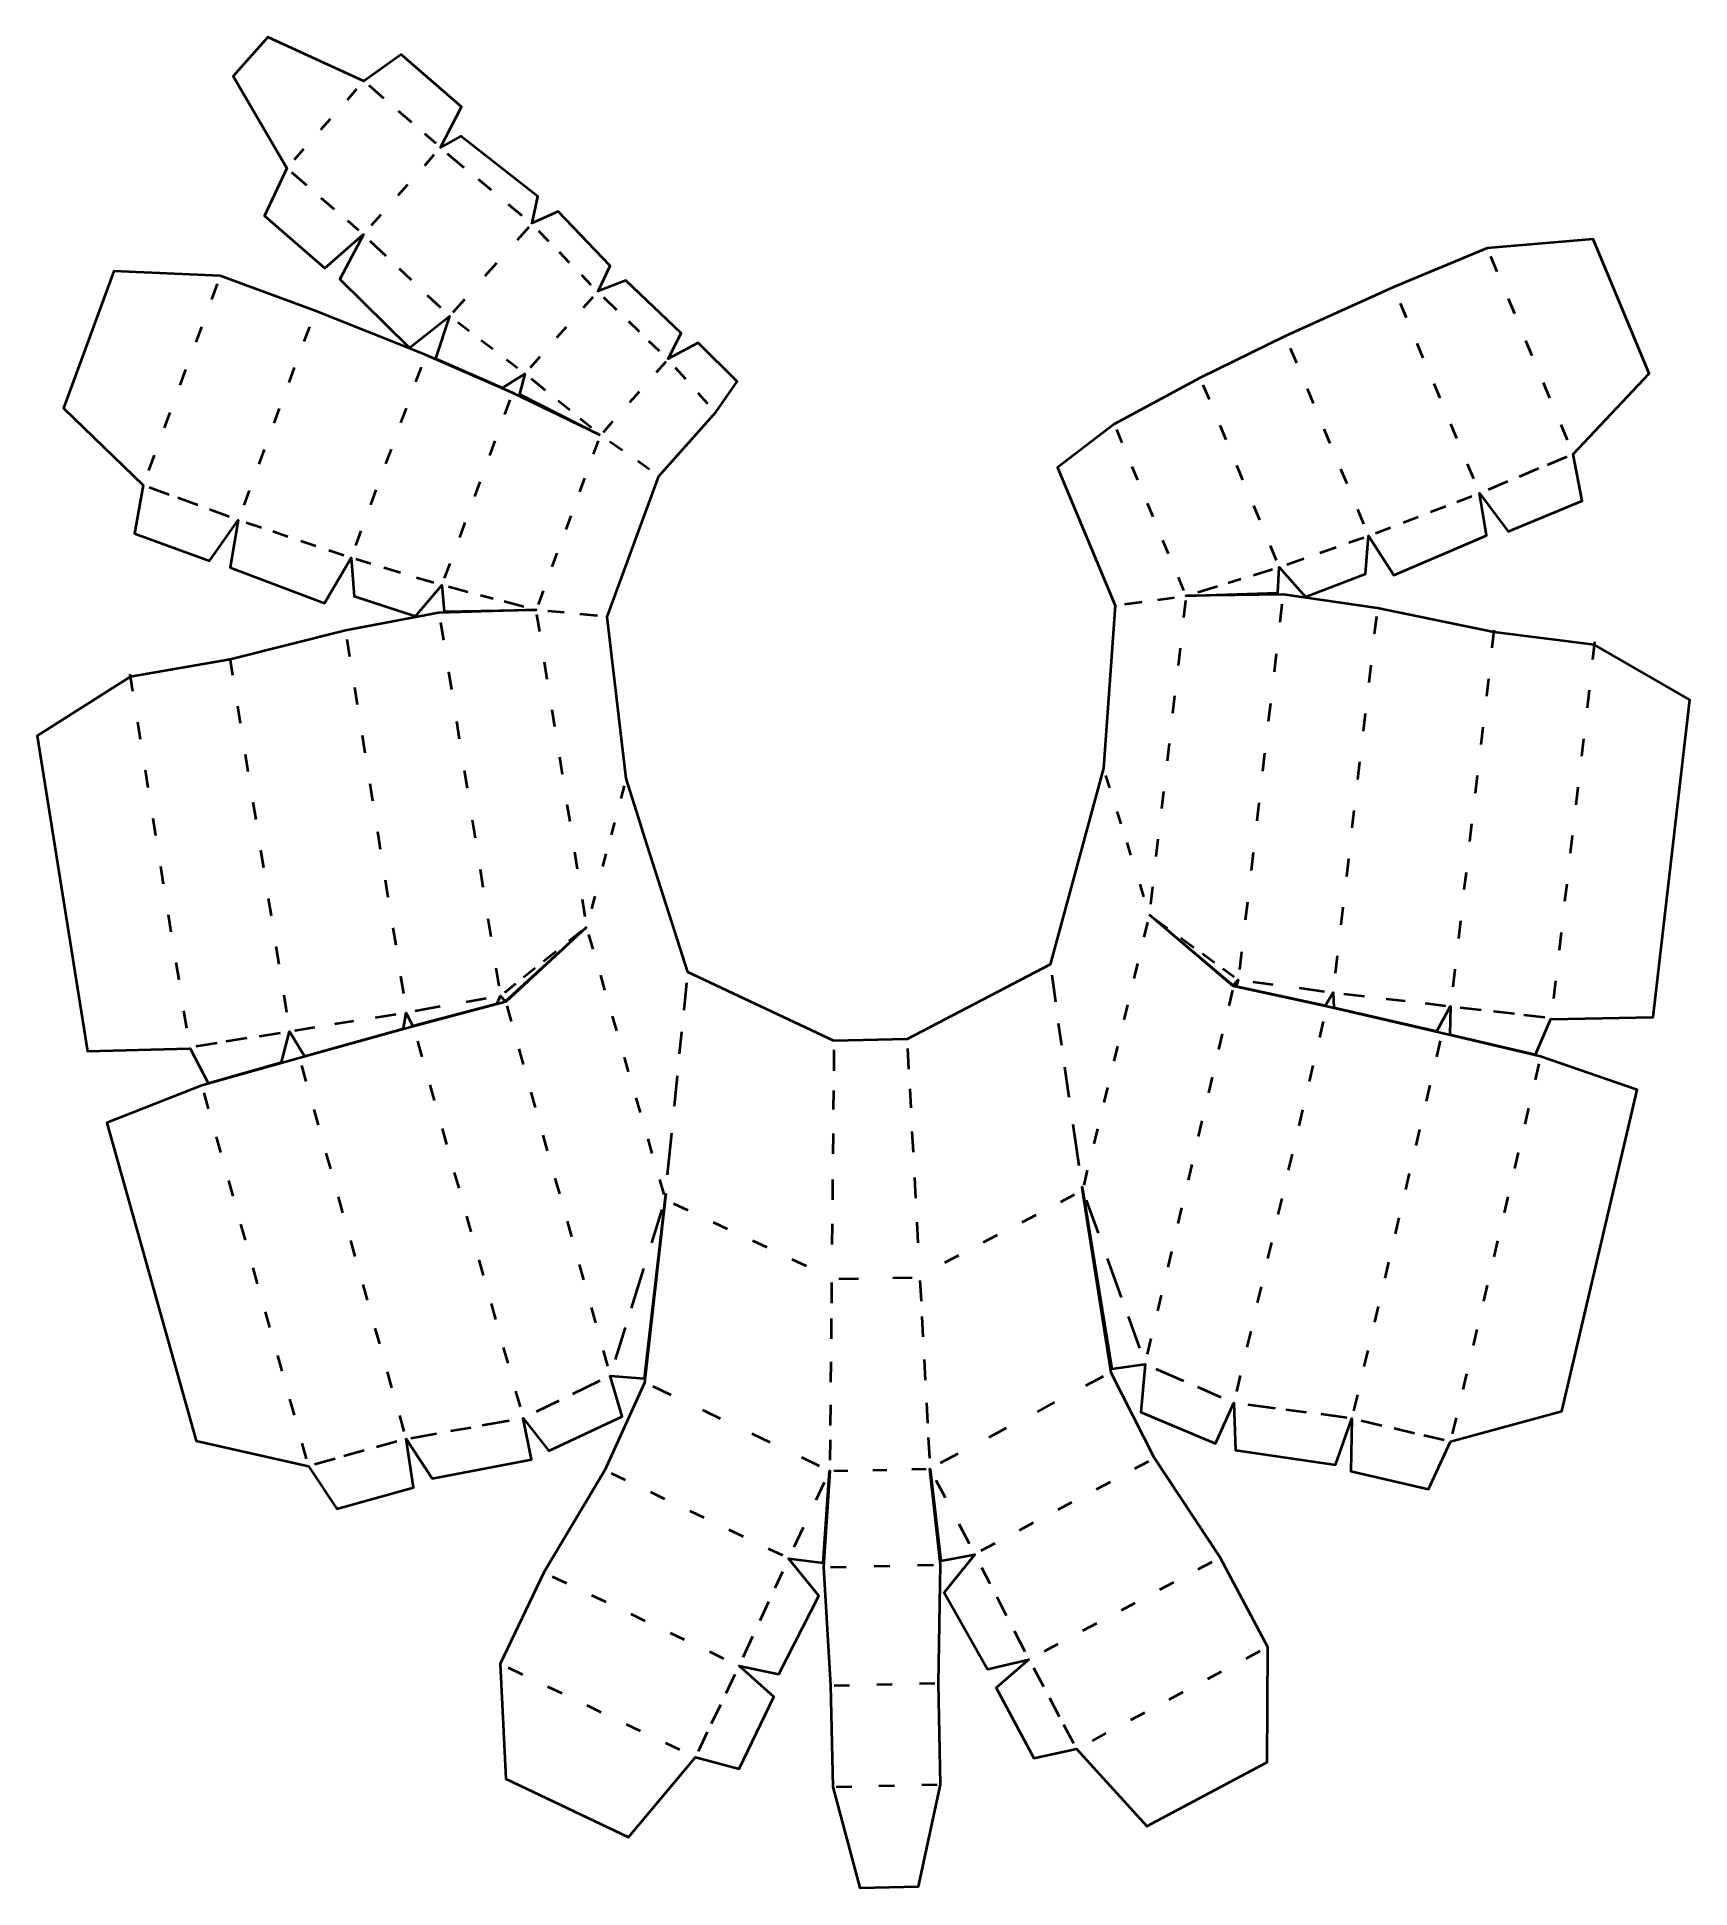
# Model space of a CAD drawing. Header units: millimetres. Extents: x -107 to 105, y -117 to 120.
import ezdxf

# ---------------------------------------------------------------- set-up
doc = ezdxf.new("R2010")
doc.units = ezdxf.units.MM
doc.header["$MEASUREMENT"] = 0
doc.layers.add('Layer 1', color=7, linetype='Continuous')

msp = doc.modelspace()

# ---------------------------------------------------------------- linework, layer by layer
at = {"layer": 'Layer 1', "color": 14, "lineweight": 40}
for points, knots in [([(-4.6142, -8.8001), (-4.6142, -8.8001), (4.7538, -8.5972), (4.7538, -8.5972), (4.7538, -8.5972), (4.7538, -8.5972), (23.1129, 1.0016), (23.1129, 1.0016), (23.1129, 1.0016), (23.1129, 1.0016), (23.1137, 1.0028), (23.1137, 1.0028), (23.1137, 1.0028), (23.1137, 1.0028), (29.9322, 26.1719), (29.9322, 26.1719), (29.9322, 26.1719), (29.9322, 26.1719), (29.9323, 26.1715), (29.9323, 26.1715), (29.9323, 26.1715), (29.9323, 26.1715), (29.9324, 26.1717), (29.9324, 26.1717), (29.9324, 26.1717), (29.9324, 26.1717), (31.4533, 47.0162), (31.4533, 47.0162), (31.4533, 47.0162), (31.4533, 47.0162), (31.4535, 47.0162), (31.4535, 47.0162), (31.4535, 47.0162), (31.4535, 47.0162), (24.04, 64.7338), (24.04, 64.7338), (24.04, 64.7338), (24.04, 64.7338), (31.3028, 70.305), (31.3028, 70.305), (31.3028, 70.305), (31.3028, 70.305), (42.3386, 76.2159), (42.3386, 76.2159), (42.3386, 76.2159), (42.3386, 76.2159), (53.2553, 81.5631), (53.2553, 81.5631), (53.2553, 81.5631), (53.2553, 81.5631), (67.1423, 87.8462), (67.1423, 87.8462), (67.1423, 87.8462), (67.1423, 87.8462), (79.1353, 92.8551), (79.1353, 92.8551), (79.1353, 92.8551), (79.1353, 92.8551), (92.7345, 94.018), (92.7345, 94.018), (92.7345, 94.018), (92.7345, 94.018), (99.9407, 76.7643), (99.9407, 76.7643), (99.9407, 76.7643), (99.9407, 76.7643), (90.1623, 66.4518), (90.1623, 66.4518), (90.1623, 66.4518), (90.1623, 66.4518), (91.316, 60.4508), (91.316, 60.4508), (91.316, 60.4508), (91.316, 60.4508), (81.8607, 56.502), (81.8607, 56.502), (81.8607, 56.502), (81.8607, 56.502), (78.1692, 61.443), (78.1692, 61.443), (78.1692, 61.443), (78.1692, 61.443), (79.0782, 55.9922), (79.0782, 55.9922), (79.0782, 55.9922), (79.0782, 55.9922), (67.1901, 50.9346), (67.1901, 50.9346), (67.1901, 50.9346), (67.1901, 50.9346), (63.9414, 55.976), (63.9414, 55.976), (63.9414, 55.976), (63.9414, 55.976), (63.5659, 51.0867), (63.5659, 51.0867), (63.5659, 51.0867), (63.5659, 51.0867), (55.8482, 48.138), (55.8482, 48.138), (55.8482, 48.138), (55.8482, 48.138), (52.4661, 51.9643), (52.4661, 51.9643), (52.4661, 51.9643), (52.4661, 51.9643), (52.3189, 48.6442), (52.3189, 48.6442), (52.3189, 48.6442), (52.3189, 48.6442), (40.5206, 48.2699), (40.5206, 48.2699), (40.5206, 48.2699), (40.5206, 48.2699), (40.5206, 48.2698), (40.5206, 48.2698), (40.5206, 48.2698), (40.5206, 48.2698), (53.0388, 48.4468), (53.0388, 48.4468), (53.0388, 48.4468), (53.0388, 48.4468), (65.0685, 46.6978), (65.0685, 46.6978), (65.0685, 46.6978), (65.0685, 46.6978), (79.9965, 43.6194), (79.9965, 43.6194), (79.9965, 43.6194), (79.9965, 43.6194), (92.9098, 41.9822), (92.9098, 41.9822), (92.9098, 41.9822), (92.9098, 41.9822), (105.1593, 34.9271), (105.1593, 34.9271), (105.1593, 34.9271), (105.1593, 34.9271), (100.459, -5.7613), (100.459, -5.7613), (100.459, -5.7613), (100.459, -5.7613), (87.367, -5.9984), (87.367, -5.9984), (87.367, -5.9984), (87.367, -5.9984), (87.2972, -5.9896), (87.2972, -5.9896), (87.2972, -5.9896), (87.2972, -5.9896), (85.3486, -10.5373), (85.3486, -10.5373), (85.3486, -10.5373), (85.3486, -10.5373), (74.3764, -7.988), (74.3764, -7.988), (74.3764, -7.988), (74.3764, -7.988), (74.4539, -4.3616), (74.4539, -4.3616), (74.4539, -4.3616), (74.4539, -4.3616), (72.706, -7.5643), (72.706, -7.5643), (72.706, -7.5643), (72.706, -7.5643), (59.5083, -4.5137), (59.5083, -4.5137), (59.5083, -4.5137), (59.5083, -4.5137), (59.3858, -2.6013), (59.3858, -2.6013), (59.3858, -2.6013), (59.3858, -2.6013), (58.4005, -4.2781), (58.4005, -4.2781), (58.4005, -4.2781), (58.4005, -4.2781), (46.9716, -1.7683), (46.9716, -1.7683), (46.9716, -1.7683), (46.9716, -1.7683), (47.2187, -0.9703), (47.2187, -0.9703), (47.2187, -0.9703), (47.2187, -0.9703), (46.59, -1.6831), (46.59, -1.6831), (46.59, -1.6831), (46.59, -1.6831), (35.8818, 7.309), (35.8818, 7.309), (35.8818, 7.309), (35.8818, 7.309), (46.5786, -1.782), (46.5786, -1.782), (46.5786, -1.782), (46.5786, -1.782), (58.5731, -4.3946), (58.5731, -4.3946), (58.5731, -4.3946), (58.5731, -4.3946), (73.3498, -7.8295), (73.3498, -7.8295), (73.3498, -7.8295), (73.3498, -7.8295), (86.0049, -10.7897), (86.0049, -10.7897), (86.0049, -10.7897), (86.0049, -10.7897), (98.3845, -15.0586), (98.3845, -15.0586), (98.3845, -15.0586), (98.3845, -15.0586), (88.712, -56.3055), (88.712, -56.3055), (88.712, -56.3055), (88.712, -56.3055), (74.4561, -60.1712), (74.4561, -60.1712), (74.4561, -60.1712), (74.4561, -60.1712), (71.6484, -66.3071), (71.6484, -66.3071), (71.6484, -66.3071), (71.6484, -66.3071), (61.671, -63.9736), (61.671, -63.9736), (61.671, -63.9736), (61.671, -63.9736), (61.8006, -57.2114), (61.8006, -57.2114), (61.8006, -57.2114), (61.8006, -57.2114), (61.8008, -57.2114), (61.8008, -57.2114), (61.8008, -57.2114), (61.8008, -57.2114), (61.8007, -57.2113), (61.8007, -57.2113), (61.8007, -57.2113), (61.8007, -57.2113), (59.7073, -63.1769), (59.7073, -63.1769), (59.7073, -63.1769), (59.7073, -63.1769), (46.8836, -61.2893), (46.8836, -61.2893), (46.8836, -61.2893), (46.8836, -61.2893), (46.6746, -55.2102), (46.6746, -55.2102), (46.6746, -55.2102), (46.6746, -55.2102), (44.3096, -60.4132), (44.3096, -60.4132), (44.3096, -60.4132), (44.3096, -60.4132), (34.7265, -56.3934), (34.7265, -56.3934), (34.7265, -56.3934), (34.7265, -56.3934), (35.3021, -50.2456), (35.3021, -50.2456), (35.3021, -50.2456), (35.3021, -50.2456), (31.0303, -50.8737), (31.0303, -50.8737), (31.0303, -50.8737), (31.0303, -50.8737), (27.1968, -27.5248), (27.1968, -27.5248), (27.1968, -27.5248), (27.1968, -27.5248), (27.2544, -27.9274), (27.2544, -27.9274), (27.2544, -27.9274), (27.2544, -27.9274), (30.9217, -51.3683), (30.9217, -51.3683), (30.9217, -51.3683), (30.9217, -51.3683), (36.511, -62.3225), (36.511, -62.3225), (36.511, -62.3225), (36.511, -62.3225), (44.8947, -75.0712), (44.8947, -75.0712), (44.8947, -75.0712), (44.8947, -75.0712), (51.0074, -86.5409), (51.0074, -86.5409), (51.0074, -86.5409), (51.0074, -86.5409), (50.9272, -101.3113), (50.9272, -101.3113), (50.9272, -101.3113), (50.9272, -101.3113), (35.5106, -109.4892), (35.5106, -109.4892), (35.5106, -109.4892), (35.5106, -109.4892), (26.5061, -99.599), (26.5061, -99.599), (26.5061, -99.599), (26.5061, -99.599), (21.0031, -100.7873), (21.0031, -100.7873), (21.0031, -100.7873), (21.0031, -100.7873), (16.1838, -91.7448), (16.1838, -91.7448), (16.1838, -91.7448), (16.1838, -91.7448), (20.3931, -88.1295), (20.3931, -88.1295), (20.3931, -88.1295), (20.3931, -88.1295), (15.0608, -89.3803), (15.0608, -89.3803), (15.0608, -89.3803), (15.0608, -89.3803), (9.5162, -79.5546), (9.5162, -79.5546), (9.5162, -79.5546), (9.5162, -79.5546), (13.4472, -74.6645), (13.4472, -74.6645), (13.4472, -74.6645), (13.4472, -74.6645), (9.0966, -75.4679), (9.0966, -75.4679), (9.0966, -75.4679), (9.0966, -75.4679), (7.7033, -63.678), (7.7033, -63.678), (7.7033, -63.678), (7.7033, -63.678), (7.6961, -63.6642), (7.6961, -63.6642), (7.6961, -63.6642), (7.6961, -63.6642), (7.6967, -63.6761), (7.6967, -63.6761), (7.6967, -63.6761), (7.6967, -63.6761), (9.0251, -75.9749), (9.0251, -75.9749), (9.0251, -75.9749), (9.0251, -75.9749), (8.7765, -91.1668), (8.7765, -91.1668), (8.7765, -91.1668), (8.7765, -91.1668), (9.0588, -104.1607), (9.0588, -104.1607), (9.0588, -104.1607), (9.0588, -104.1607), (6.2421, -117.236), (6.2421, -117.236), (6.2421, -117.236), (6.2421, -117.236), (-1.2814, -117.4328), (-1.2814, -117.4328), (-1.2814, -117.4328), (-1.2814, -117.4328), (-4.7635, -104.461), (-4.7635, -104.461), (-4.7635, -104.461), (-4.7635, -104.461), (-5.0459, -91.4671), (-5.0459, -91.4671), (-5.0459, -91.4671), (-5.0459, -91.4671), (-5.9545, -76.3002), (-5.9545, -76.3002), (-5.9545, -76.3002), (-5.9545, -76.3002), (-5.1604, -63.9554), (-5.1604, -63.9554), (-5.1604, -63.9554), (-5.1604, -63.9554), (-5.1603, -63.9416), (-5.1603, -63.9416), (-5.1603, -63.9416), (-5.1603, -63.9416), (-5.1605, -63.941), (-5.1605, -63.941), (-5.1605, -63.941), (-5.1605, -63.941), (-5.1604, -63.9424), (-5.1604, -63.9424), (-5.1604, -63.9424), (-5.1604, -63.9424), (-5.1672, -63.9569), (-5.1672, -63.9569), (-5.1672, -63.9569), (-5.1672, -63.9569), (-6.0172, -75.7418), (-6.0172, -75.7418), (-6.0172, -75.7418), (-6.0172, -75.7418), (-10.4283, -75.1827), (-10.4283, -75.1827), (-10.4283, -75.1827), (-10.4283, -75.1827), (-6.5679, -79.9737), (-6.5679, -79.9737), (-6.5679, -79.9737), (-6.5679, -79.9737), (-11.6804, -90.0312), (-11.6804, -90.0312), (-11.6804, -90.0312), (-11.6804, -90.0312), (-16.7824, -88.9369), (-16.7824, -88.9369), (-16.7824, -88.9369), (-16.7824, -88.9369), (-12.3327, -92.9187), (-12.3327, -92.9187), (-12.3327, -92.9187), (-12.3327, -92.9187), (-16.7545, -102.1622), (-16.7545, -102.1622), (-16.7545, -102.1622), (-16.7545, -102.1622), (-22.3912, -100.6612), (-22.3912, -100.6612), (-22.3912, -100.6612), (-22.3912, -100.6612), (-30.9573, -110.9334), (-30.9573, -110.9334), (-30.9573, -110.9334), (-30.9573, -110.9334), (-46.7148, -103.4331), (-46.7148, -103.4331), (-46.7148, -103.4331), (-46.7148, -103.4331), (-47.4368, -88.6802), (-47.4368, -88.6802), (-47.4368, -88.6802), (-47.4368, -88.6802), (-41.8283, -76.9556), (-41.8283, -76.9556), (-41.8283, -76.9556), (-41.8283, -76.9556), (-34.0067, -63.8547), (-34.0067, -63.8547), (-34.0067, -63.8547), (-34.0067, -63.8547), (-28.8987, -52.6679), (-28.8987, -52.6679), (-28.8987, -52.6679), (-28.8987, -52.6679), (-26.2535, -29.0899), (-26.2535, -29.0899), (-26.2535, -29.0899), (-26.2535, -29.0899), (-26.1926, -28.4747), (-26.1926, -28.4747), (-26.1926, -28.4747), (-26.1926, -28.4747), (-26.1928, -28.4747), (-26.1928, -28.4747), (-26.1928, -28.4747), (-26.1928, -28.4747), (-28.9167, -52.1082), (-28.9167, -52.1082), (-28.9167, -52.1082), (-28.9167, -52.1082), (-33.3249, -51.7376), (-33.3249, -51.7376), (-33.3249, -51.7376), (-33.3249, -51.7376), (-31.7841, -56.9579), (-31.7841, -56.9579), (-31.7841, -56.9579), (-31.7841, -56.9579), (-41.1835, -61.3901), (-41.1835, -61.3901), (-41.1835, -61.3901), (-41.1835, -61.3901), (-44.4711, -57.1913), (-44.4711, -57.1913), (-44.4711, -57.1913), (-44.4711, -57.1913), (-43.3959, -62.4782), (-43.3959, -62.4782), (-43.3959, -62.4782), (-43.3959, -62.4782), (-56.1257, -64.921), (-56.1257, -64.921), (-56.1257, -64.921), (-56.1257, -64.921), (-59.496, -59.8475), (-59.496, -59.8475), (-59.496, -59.8475), (-59.496, -59.8475), (-59.4961, -59.8475), (-59.4961, -59.8475), (-59.4961, -59.8475), (-59.4961, -59.8475), (-59.4959, -59.8476), (-59.4959, -59.8476), (-59.4959, -59.8476), (-59.4959, -59.8476), (-58.5193, -66.0635), (-58.5193, -66.0635), (-58.5193, -66.0635), (-58.5193, -66.0635), (-68.3861, -68.828), (-68.3861, -68.828), (-68.3861, -68.828), (-68.3861, -68.828), (-72.0109, -63.3542), (-72.0109, -63.3542), (-72.0109, -63.3542), (-72.0109, -63.3542), (-86.4212, -60.1113), (-86.4212, -60.1113), (-86.4212, -60.1113), (-86.4212, -60.1113), (-97.8758, -19.3234), (-97.8758, -19.3234), (-97.8758, -19.3234), (-97.8758, -19.3234), (-85.6935, -14.5208), (-85.6935, -14.5208), (-85.6935, -14.5208), (-85.6935, -14.5208), (-73.1788, -11.0139), (-73.1788, -11.0139), (-73.1788, -11.0139), (-73.1788, -11.0139), (-58.5653, -6.9404), (-58.5653, -6.9404), (-58.5653, -6.9404), (-58.5653, -6.9404), (-46.6955, -3.8094), (-46.6955, -3.8094), (-46.6955, -3.8094), (-46.6955, -3.8094), (-36.3893, 5.751), (-36.3893, 5.751), (-36.3893, 5.751), (-36.3893, 5.751), (-46.7606, -3.7337), (-46.7606, -3.7337), (-46.7606, -3.7337), (-46.7606, -3.7337), (-47.3703, -3.0263), (-47.3703, -3.0263), (-47.3703, -3.0263), (-47.3703, -3.0263), (-47.8062, -3.9919), (-47.8062, -3.9919), (-47.8062, -3.9919), (-47.8062, -3.9919), (-58.6695, -6.8866), (-58.6695, -6.8866), (-58.6695, -6.8866), (-58.6695, -6.8866), (-59.4552, -5.1843), (-59.4552, -5.1843), (-59.4552, -5.1843), (-59.4552, -5.1843), (-59.8385, -7.2224), (-59.8385, -7.2224), (-59.8385, -7.2224), (-59.8385, -7.2224), (-72.5219, -10.7633), (-72.5219, -10.7633), (-72.5219, -10.7633), (-72.5219, -10.7633), (-74.4328, -7.5971), (-74.4328, -7.5971), (-74.4328, -7.5971), (-74.4328, -7.5971), (-75.4558, -11.5438), (-75.4558, -11.5438), (-75.4558, -11.5438), (-75.4558, -11.5438), (-84.8818, -14.2028), (-84.8818, -14.2028), (-84.8818, -14.2028), (-84.8818, -14.2028), (-87.1932, -9.7814), (-87.1932, -9.7814), (-87.1932, -9.7814), (-87.1932, -9.7814), (-87.2626, -9.7933), (-87.2626, -9.7933), (-87.2626, -9.7933), (-87.2626, -9.7933), (-100.3524, -10.1249), (-100.3524, -10.1249), (-100.3524, -10.1249), (-100.3524, -10.1249), (-106.8153, 30.321), (-106.8153, 30.321), (-106.8153, 30.321), (-106.8153, 30.321), (-94.8837, 37.9014), (-94.8837, 37.9014), (-94.8837, 37.9014), (-94.8837, 37.9014), (-82.0538, 40.0979), (-82.0538, 40.0979), (-82.0538, 40.0979), (-82.0538, 40.0979), (-67.2735, 43.8216), (-67.2735, 43.8216), (-67.2735, 43.8216), (-67.2735, 43.8216), (-55.3311, 46.0915), (-55.3311, 46.0915), (-55.3311, 46.0915), (-55.3311, 46.0915), (-42.8171, 46.4582), (-42.8171, 46.4582), (-42.8171, 46.4582), (-42.8171, 46.4582), (-42.8169, 46.4582), (-42.8169, 46.4582), (-42.8169, 46.4582), (-42.8169, 46.4582), (-42.8169, 46.4584), (-42.8169, 46.4584), (-42.8169, 46.4584), (-42.8169, 46.4584), (-54.6146, 46.2565), (-54.6146, 46.2565), (-54.6146, 46.2565), (-54.6146, 46.2565), (-54.9116, 49.6303), (-54.9116, 49.6303), (-54.9116, 49.6303), (-54.9116, 49.6303), (-58.2707, 45.6455), (-58.2707, 45.6455), (-58.2707, 45.6455), (-58.2707, 45.6455), (-66.1258, 48.2411), (-66.1258, 48.2411), (-66.1258, 48.2411), (-66.1258, 48.2411), (-66.5504, 53.1397), (-66.5504, 53.1397), (-66.5504, 53.1397), (-66.5504, 53.1397), (-69.9393, 47.349), (-69.9393, 47.349), (-69.9393, 47.349), (-69.9393, 47.349), (-82.0358, 51.8854), (-82.0358, 51.8854), (-82.0358, 51.8854), (-82.0358, 51.8854), (-81.0022, 57.9834), (-81.0022, 57.9834), (-81.0022, 57.9834), (-81.0022, 57.9834), (-84.7026, 52.7533), (-84.7026, 52.7533), (-84.7026, 52.7533), (-84.7026, 52.7533), (-94.3205, 56.2876), (-94.3205, 56.2876), (-94.3205, 56.2876), (-94.3205, 56.2876), (-93.2016, 62.4664), (-93.2016, 62.4664), (-93.2016, 62.4664), (-93.2016, 62.4664), (-103.4187, 72.3444), (-103.4187, 72.3444), (-103.4187, 72.3444), (-103.4187, 72.3444), (-96.969, 89.8949), (-96.969, 89.8949), (-96.969, 89.8949), (-96.969, 89.8949), (-83.3321, 89.3239), (-83.3321, 89.3239), (-83.3321, 89.3239), (-83.3321, 89.3239), (-71.1329, 84.8407), (-71.1329, 84.8407), (-71.1329, 84.8407), (-71.1329, 84.8407), (-56.9861, 79.1668), (-56.9861, 79.1668), (-56.9861, 79.1668), (-56.9861, 79.1668), (-45.8473, 74.299), (-45.8473, 74.299), (-45.8473, 74.299), (-45.8473, 74.299), (-34.698, 68.9372), (-34.698, 68.9372), (-34.698, 68.9372), (-34.698, 68.9372), (-44.9269, 74.1519), (-44.9269, 74.1519), (-44.9269, 74.1519), (-44.9269, 74.1519), (-44.2557, 76.758), (-44.2557, 76.758), (-44.2557, 76.758), (-44.2557, 76.758), (-47.1057, 74.9564), (-47.1057, 74.9564), (-47.1057, 74.9564), (-47.1057, 74.9564), (-55.697, 78.711), (-55.697, 78.711), (-55.697, 78.711), (-55.697, 78.711), (-53.9101, 84.125), (-53.9101, 84.125), (-53.9101, 84.125), (-53.9101, 84.125), (-59.0594, 80.0954), (-59.0594, 80.0954), (-59.0594, 80.0954), (-59.0594, 80.0954), (-67.9989, 88.9005), (-67.9989, 88.9005), (-67.9989, 88.9005), (-67.9989, 88.9005), (-64.968, 94.6072), (-64.968, 94.6072), (-64.968, 94.6072), (-64.968, 94.6072), (-64.9698, 94.609), (-64.9698, 94.609), (-64.9698, 94.609), (-64.9698, 94.609), (-64.9723, 94.6112), (-64.9723, 94.6112), (-64.9723, 94.6112), (-64.9723, 94.6112), (-69.906, 90.3011), (-69.906, 90.3011), (-69.906, 90.3011), (-69.906, 90.3011), (-77.6471, 97.0147), (-77.6471, 97.0147), (-77.6471, 97.0147), (-77.6471, 97.0147), (-74.784, 103.1296), (-74.784, 103.1296), (-74.784, 103.1296), (-74.784, 103.1296), (-74.7912, 103.1358), (-74.7912, 103.1358), (-74.7912, 103.1358), (-74.7912, 103.1358), (-81.673, 114.9038), (-81.673, 114.9038), (-81.673, 114.9038), (-81.673, 114.9038), (-77.2108, 119.9351), (-77.2108, 119.9351), (-77.2108, 119.9351), (-77.2108, 119.9351), (-64.8966, 114.2922), (-64.8966, 114.2922), (-64.8966, 114.2922), (-64.8966, 114.2922), (-64.8894, 114.286), (-64.8894, 114.286), (-64.8894, 114.286), (-64.8894, 114.286), (-60.1383, 117.7084), (-60.1383, 117.7084), (-60.1383, 117.7084), (-60.1383, 117.7084), (-52.3973, 110.9947), (-52.3973, 110.9947), (-52.3973, 110.9947), (-52.3973, 110.9947), (-55.0709, 105.7702), (-55.0709, 105.7702), (-55.0709, 105.7702), (-55.0709, 105.7702), (-52.453, 107.2099), (-52.453, 107.2099), (-52.453, 107.2099), (-52.453, 107.2099), (-42.5893, 99.4752), (-42.5893, 99.4752), (-42.5893, 99.4752), (-42.5893, 99.4752), (-43.3362, 96.0472), (-43.3362, 96.0472), (-43.3362, 96.0472), (-43.3362, 96.0472), (-39.9721, 97.5632), (-39.9721, 97.5632), (-39.9721, 97.5632), (-39.9721, 97.5632), (-33.3185, 90.6013), (-33.3185, 90.6013), (-33.3185, 90.6013), (-33.3185, 90.6013), (-34.8688, 87.342), (-34.8688, 87.342), (-34.8688, 87.342), (-34.8688, 87.342), (-31.315, 88.7279), (-31.315, 88.7279), (-31.315, 88.7279), (-31.315, 88.7279), (-24.2121, 81.9462), (-24.2121, 81.9462), (-24.2121, 81.9462), (-24.2121, 81.9462), (-25.868, 78.6465), (-25.868, 78.6465), (-25.868, 78.6465), (-25.868, 78.6465), (-22.0415, 80.6962), (-22.0415, 80.6962), (-22.0415, 80.6962), (-22.0415, 80.6962), (-17.0426, 75.7557), (-17.0426, 75.7557), (-17.0426, 75.7557), (-17.0426, 75.7557), (-19.7742, 71.8452), (-19.7742, 71.8452), (-19.7742, 71.8452), (-19.7742, 71.8452), (-27.0668, 63.6227), (-27.0668, 63.6227), (-27.0668, 63.6227), (-27.0668, 63.6227), (-27.0673, 63.6223), (-27.0673, 63.6223), (-27.0673, 63.6223), (-27.0673, 63.6223), (-33.7037, 45.5998), (-33.7037, 45.5998), (-33.7037, 45.5998), (-33.7037, 45.5998), (-33.7038, 45.5991), (-33.7038, 45.5991), (-33.7038, 45.5991), (-33.7038, 45.5991), (-31.2792, 24.8408), (-31.2792, 24.8408), (-31.2792, 24.8408), (-31.2792, 24.8408), (-31.2791, 24.8404), (-31.2791, 24.8404), (-31.2791, 24.8404), (-31.2791, 24.8404), (-31.2789, 24.8411), (-31.2789, 24.8411), (-31.2789, 24.8411), (-31.2789, 24.8411), (-29.4377, 19.0535), (-29.4377, 19.0535), (-29.4377, 19.0535), (-29.4377, 19.0535), (-28.8548, 17.2216), (-28.8548, 17.2216), (-28.8548, 17.2216), (-28.8548, 17.2216), (-28.8549, 17.2214), (-28.8549, 17.2214), (-28.8549, 17.2214), (-28.8549, 17.2214), (-23.3738, -0.0079), (-23.3738, -0.0079), (-23.3738, -0.0079), (-23.3738, -0.0079), (-4.6142, -8.8001), (-4.6142, -8.8001)], [0, 0, 0, 0, 0.00454545, 0.00454545, 0.00454545, 0.00454545, 0.00909091, 0.00909091, 0.00909091, 0.00909091, 0.01363636, 0.01363636, 0.01363636, 0.01363636, 0.01818182, 0.01818182, 0.01818182, 0.01818182, 0.02272727, 0.02272727, 0.02272727, 0.02272727, 0.02727273, 0.02727273, 0.02727273, 0.02727273, 0.03181818, 0.03181818, 0.03181818, 0.03181818, 0.03636364, 0.03636364, 0.03636364, 0.03636364, 0.04090909, 0.04090909, 0.04090909, 0.04090909, 0.04545455, 0.04545455, 0.04545455, 0.04545455, 0.05, 0.05, 0.05, 0.05, 0.05454545, 0.05454545, 0.05454545, 0.05454545, 0.05909091, 0.05909091, 0.05909091, 0.05909091, 0.06363636, 0.06363636, 0.06363636, 0.06363636, 0.06818182, 0.06818182, 0.06818182, 0.06818182, 0.07272727, 0.07272727, 0.07272727, 0.07272727, 0.07727273, 0.07727273, 0.07727273, 0.07727273, 0.08181818, 0.08181818, 0.08181818, 0.08181818, 0.08636364, 0.08636364, 0.08636364, 0.08636364, 0.09090909, 0.09090909, 0.09090909, 0.09090909, 0.09545455, 0.09545455, 0.09545455, 0.09545455, 0.1, 0.1, 0.1, 0.1, 0.10454545, 0.10454545, 0.10454545, 0.10454545, 0.10909091, 0.10909091, 0.10909091, 0.10909091, 0.11363636, 0.11363636, 0.11363636, 0.11363636, 0.11818182, 0.11818182, 0.11818182, 0.11818182, 0.12272727, 0.12272727, 0.12272727, 0.12272727, 0.12727273, 0.12727273, 0.12727273, 0.12727273, 0.13181818, 0.13181818, 0.13181818, 0.13181818, 0.13636364, 0.13636364, 0.13636364, 0.13636364, 0.14090909, 0.14090909, 0.14090909, 0.14090909, 0.14545455, 0.14545455, 0.14545455, 0.14545455, 0.15, 0.15, 0.15, 0.15, 0.15454545, 0.15454545, 0.15454545, 0.15454545, 0.15909091, 0.15909091, 0.15909091, 0.15909091, 0.16363636, 0.16363636, 0.16363636, 0.16363636, 0.16818182, 0.16818182, 0.16818182, 0.16818182, 0.17272727, 0.17272727, 0.17272727, 0.17272727, 0.17727273, 0.17727273, 0.17727273, 0.17727273, 0.18181818, 0.18181818, 0.18181818, 0.18181818, 0.18636364, 0.18636364, 0.18636364, 0.18636364, 0.19090909, 0.19090909, 0.19090909, 0.19090909, 0.19545455, 0.19545455, 0.19545455, 0.19545455, 0.2, 0.2, 0.2, 0.2, 0.20454545, 0.20454545, 0.20454545, 0.20454545, 0.20909091, 0.20909091, 0.20909091, 0.20909091, 0.21363636, 0.21363636, 0.21363636, 0.21363636, 0.21818182, 0.21818182, 0.21818182, 0.21818182, 0.22272727, 0.22272727, 0.22272727, 0.22272727, 0.22727273, 0.22727273, 0.22727273, 0.22727273, 0.23181818, 0.23181818, 0.23181818, 0.23181818, 0.23636364, 0.23636364, 0.23636364, 0.23636364, 0.24090909, 0.24090909, 0.24090909, 0.24090909, 0.24545455, 0.24545455, 0.24545455, 0.24545455, 0.25, 0.25, 0.25, 0.25, 0.25454545, 0.25454545, 0.25454545, 0.25454545, 0.25909091, 0.25909091, 0.25909091, 0.25909091, 0.26363636, 0.26363636, 0.26363636, 0.26363636, 0.26818182, 0.26818182, 0.26818182, 0.26818182, 0.27272727, 0.27272727, 0.27272727, 0.27272727, 0.27727273, 0.27727273, 0.27727273, 0.27727273, 0.28181818, 0.28181818, 0.28181818, 0.28181818, 0.28636364, 0.28636364, 0.28636364, 0.28636364, 0.29090909, 0.29090909, 0.29090909, 0.29090909, 0.29545455, 0.29545455, 0.29545455, 0.29545455, 0.3, 0.3, 0.3, 0.3, 0.30454545, 0.30454545, 0.30454545, 0.30454545, 0.30909091, 0.30909091, 0.30909091, 0.30909091, 0.31363636, 0.31363636, 0.31363636, 0.31363636, 0.31818182, 0.31818182, 0.31818182, 0.31818182, 0.32272727, 0.32272727, 0.32272727, 0.32272727, 0.32727273, 0.32727273, 0.32727273, 0.32727273, 0.33181818, 0.33181818, 0.33181818, 0.33181818, 0.33636364, 0.33636364, 0.33636364, 0.33636364, 0.34090909, 0.34090909, 0.34090909, 0.34090909, 0.34545455, 0.34545455, 0.34545455, 0.34545455, 0.35, 0.35, 0.35, 0.35, 0.35454545, 0.35454545, 0.35454545, 0.35454545, 0.35909091, 0.35909091, 0.35909091, 0.35909091, 0.36363636, 0.36363636, 0.36363636, 0.36363636, 0.36818182, 0.36818182, 0.36818182, 0.36818182, 0.37272727, 0.37272727, 0.37272727, 0.37272727, 0.37727273, 0.37727273, 0.37727273, 0.37727273, 0.38181818, 0.38181818, 0.38181818, 0.38181818, 0.38636364, 0.38636364, 0.38636364, 0.38636364, 0.39090909, 0.39090909, 0.39090909, 0.39090909, 0.39545455, 0.39545455, 0.39545455, 0.39545455, 0.4, 0.4, 0.4, 0.4, 0.40454545, 0.40454545, 0.40454545, 0.40454545, 0.40909091, 0.40909091, 0.40909091, 0.40909091, 0.41363636, 0.41363636, 0.41363636, 0.41363636, 0.41818182, 0.41818182, 0.41818182, 0.41818182, 0.42272727, 0.42272727, 0.42272727, 0.42272727, 0.42727273, 0.42727273, 0.42727273, 0.42727273, 0.43181818, 0.43181818, 0.43181818, 0.43181818, 0.43636364, 0.43636364, 0.43636364, 0.43636364, 0.44090909, 0.44090909, 0.44090909, 0.44090909, 0.44545455, 0.44545455, 0.44545455, 0.44545455, 0.45, 0.45, 0.45, 0.45, 0.45454545, 0.45454545, 0.45454545, 0.45454545, 0.45909091, 0.45909091, 0.45909091, 0.45909091, 0.46363636, 0.46363636, 0.46363636, 0.46363636, 0.46818182, 0.46818182, 0.46818182, 0.46818182, 0.47272727, 0.47272727, 0.47272727, 0.47272727, 0.47727273, 0.47727273, 0.47727273, 0.47727273, 0.48181818, 0.48181818, 0.48181818, 0.48181818, 0.48636364, 0.48636364, 0.48636364, 0.48636364, 0.49090909, 0.49090909, 0.49090909, 0.49090909, 0.49545455, 0.49545455, 0.49545455, 0.49545455, 0.5, 0.5, 0.5, 0.5, 0.50454545, 0.50454545, 0.50454545, 0.50454545, 0.50909091, 0.50909091, 0.50909091, 0.50909091, 0.51363636, 0.51363636, 0.51363636, 0.51363636, 0.51818182, 0.51818182, 0.51818182, 0.51818182, 0.52272727, 0.52272727, 0.52272727, 0.52272727, 0.52727273, 0.52727273, 0.52727273, 0.52727273, 0.53181818, 0.53181818, 0.53181818, 0.53181818, 0.53636364, 0.53636364, 0.53636364, 0.53636364, 0.54090909, 0.54090909, 0.54090909, 0.54090909, 0.54545455, 0.54545455, 0.54545455, 0.54545455, 0.55, 0.55, 0.55, 0.55, 0.55454545, 0.55454545, 0.55454545, 0.55454545, 0.55909091, 0.55909091, 0.55909091, 0.55909091, 0.56363636, 0.56363636, 0.56363636, 0.56363636, 0.56818182, 0.56818182, 0.56818182, 0.56818182, 0.57272727, 0.57272727, 0.57272727, 0.57272727, 0.57727273, 0.57727273, 0.57727273, 0.57727273, 0.58181818, 0.58181818, 0.58181818, 0.58181818, 0.58636364, 0.58636364, 0.58636364, 0.58636364, 0.59090909, 0.59090909, 0.59090909, 0.59090909, 0.59545455, 0.59545455, 0.59545455, 0.59545455, 0.6, 0.6, 0.6, 0.6, 0.60454545, 0.60454545, 0.60454545, 0.60454545, 0.60909091, 0.60909091, 0.60909091, 0.60909091, 0.61363636, 0.61363636, 0.61363636, 0.61363636, 0.61818182, 0.61818182, 0.61818182, 0.61818182, 0.62272727, 0.62272727, 0.62272727, 0.62272727, 0.62727273, 0.62727273, 0.62727273, 0.62727273, 0.63181818, 0.63181818, 0.63181818, 0.63181818, 0.63636364, 0.63636364, 0.63636364, 0.63636364, 0.64090909, 0.64090909, 0.64090909, 0.64090909, 0.64545455, 0.64545455, 0.64545455, 0.64545455, 0.65, 0.65, 0.65, 0.65, 0.65454545, 0.65454545, 0.65454545, 0.65454545, 0.65909091, 0.65909091, 0.65909091, 0.65909091, 0.66363636, 0.66363636, 0.66363636, 0.66363636, 0.66818182, 0.66818182, 0.66818182, 0.66818182, 0.67272727, 0.67272727, 0.67272727, 0.67272727, 0.67727273, 0.67727273, 0.67727273, 0.67727273, 0.68181818, 0.68181818, 0.68181818, 0.68181818, 0.68636364, 0.68636364, 0.68636364, 0.68636364, 0.69090909, 0.69090909, 0.69090909, 0.69090909, 0.69545455, 0.69545455, 0.69545455, 0.69545455, 0.7, 0.7, 0.7, 0.7, 0.70454545, 0.70454545, 0.70454545, 0.70454545, 0.70909091, 0.70909091, 0.70909091, 0.70909091, 0.71363636, 0.71363636, 0.71363636, 0.71363636, 0.71818182, 0.71818182, 0.71818182, 0.71818182, 0.72272727, 0.72272727, 0.72272727, 0.72272727, 0.72727273, 0.72727273, 0.72727273, 0.72727273, 0.73181818, 0.73181818, 0.73181818, 0.73181818, 0.73636364, 0.73636364, 0.73636364, 0.73636364, 0.74090909, 0.74090909, 0.74090909, 0.74090909, 0.74545455, 0.74545455, 0.74545455, 0.74545455, 0.75, 0.75, 0.75, 0.75, 0.75454545, 0.75454545, 0.75454545, 0.75454545, 0.75909091, 0.75909091, 0.75909091, 0.75909091, 0.76363636, 0.76363636, 0.76363636, 0.76363636, 0.76818182, 0.76818182, 0.76818182, 0.76818182, 0.77272727, 0.77272727, 0.77272727, 0.77272727, 0.77727273, 0.77727273, 0.77727273, 0.77727273, 0.78181818, 0.78181818, 0.78181818, 0.78181818, 0.78636364, 0.78636364, 0.78636364, 0.78636364, 0.79090909, 0.79090909, 0.79090909, 0.79090909, 0.79545455, 0.79545455, 0.79545455, 0.79545455, 0.8, 0.8, 0.8, 0.8, 0.80454545, 0.80454545, 0.80454545, 0.80454545, 0.80909091, 0.80909091, 0.80909091, 0.80909091, 0.81363636, 0.81363636, 0.81363636, 0.81363636, 0.81818182, 0.81818182, 0.81818182, 0.81818182, 0.82272727, 0.82272727, 0.82272727, 0.82272727, 0.82727273, 0.82727273, 0.82727273, 0.82727273, 0.83181818, 0.83181818, 0.83181818, 0.83181818, 0.83636364, 0.83636364, 0.83636364, 0.83636364, 0.84090909, 0.84090909, 0.84090909, 0.84090909, 0.84545455, 0.84545455, 0.84545455, 0.84545455, 0.85, 0.85, 0.85, 0.85, 0.85454545, 0.85454545, 0.85454545, 0.85454545, 0.85909091, 0.85909091, 0.85909091, 0.85909091, 0.86363636, 0.86363636, 0.86363636, 0.86363636, 0.86818182, 0.86818182, 0.86818182, 0.86818182, 0.87272727, 0.87272727, 0.87272727, 0.87272727, 0.87727273, 0.87727273, 0.87727273, 0.87727273, 0.88181818, 0.88181818, 0.88181818, 0.88181818, 0.88636364, 0.88636364, 0.88636364, 0.88636364, 0.89090909, 0.89090909, 0.89090909, 0.89090909, 0.89545455, 0.89545455, 0.89545455, 0.89545455, 0.9, 0.9, 0.9, 0.9, 0.90454545, 0.90454545, 0.90454545, 0.90454545, 0.90909091, 0.90909091, 0.90909091, 0.90909091, 0.91363636, 0.91363636, 0.91363636, 0.91363636, 0.91818182, 0.91818182, 0.91818182, 0.91818182, 0.92272727, 0.92272727, 0.92272727, 0.92272727, 0.92727273, 0.92727273, 0.92727273, 0.92727273, 0.93181818, 0.93181818, 0.93181818, 0.93181818, 0.93636364, 0.93636364, 0.93636364, 0.93636364, 0.94090909, 0.94090909, 0.94090909, 0.94090909, 0.94545455, 0.94545455, 0.94545455, 0.94545455, 0.95, 0.95, 0.95, 0.95, 0.95454545, 0.95454545, 0.95454545, 0.95454545, 0.95909091, 0.95909091, 0.95909091, 0.95909091, 0.96363636, 0.96363636, 0.96363636, 0.96363636, 0.96818182, 0.96818182, 0.96818182, 0.96818182, 0.97272727, 0.97272727, 0.97272727, 0.97272727, 0.97727273, 0.97727273, 0.97727273, 0.97727273, 0.98181818, 0.98181818, 0.98181818, 0.98181818, 0.98636364, 0.98636364, 0.98636364, 0.98636364, 0.99090909, 0.99090909, 0.99090909, 0.99090909, 0.99545455, 0.99545455, 0.99545455, 0.99545455, 1, 1, 1, 1]), ([(-43.3408, 96.042), (-43.3408, 96.042), (-43.3485, 96.0484), (-43.3485, 96.0484), (-43.3485, 96.0484), (-43.3485, 96.0484), (-43.3408, 96.042), (-43.3408, 96.042)], [0, 0, 0, 0, 0.5, 0.5, 0.5, 0.5, 1, 1, 1, 1]), ([(-34.8735, 87.3369), (-34.8735, 87.3369), (-34.8839, 87.3476), (-34.8839, 87.3476), (-34.8839, 87.3476), (-34.8839, 87.3476), (-34.8735, 87.3369), (-34.8735, 87.3369)], [0, 0, 0, 0, 0.5, 0.5, 0.5, 0.5, 1, 1, 1, 1]), ([(-25.8726, 78.6414), (-25.8726, 78.6414), (-25.8821, 78.6505), (-25.8821, 78.6505), (-25.8821, 78.6505), (-25.8821, 78.6505), (-25.8726, 78.6414), (-25.8726, 78.6414)], [0, 0, 0, 0, 0.5, 0.5, 0.5, 0.5, 1, 1, 1, 1])]:
    msp.add_open_spline(points, degree=3, knots=knots, dxfattribs=at)
at = {"layer": 'Layer 1', "color": 8, "lineweight": 40}
for points in [[(-65.8292, 113.2408), (-65.8292, 113.2408), (-67.0569, 111.8566), (-67.0569, 111.8566)], [(-64.2842, 113.7617), (-64.2842, 113.7617), (-62.3709, 112.1041), (-62.3709, 112.1041)], [(-69.2301, 109.4062), (-69.2301, 109.4062), (-70.4578, 108.022), (-70.4578, 108.022)], [(-58.7632, 108.9784), (-58.7632, 108.9784), (-60.4576, 110.4463), (-60.4576, 110.4463)], [(-55.6472, 106.2787), (-55.6472, 106.2787), (-57.0685, 107.5102), (-57.0685, 107.5102)], [(-72.631, 105.5716), (-72.631, 105.5716), (-73.8587, 104.1874), (-73.8587, 104.1874)], [(-55.9177, 104.8155), (-55.9177, 104.8155), (-57.1455, 103.4313), (-57.1455, 103.4313)], [(-52.0267, 103.1672), (-52.0267, 103.1672), (-54.1716, 104.946), (-54.1716, 104.946)], [(-74.1794, 102.6045), (-74.1794, 102.6045), (-72.2679, 100.9449), (-72.2679, 100.9449)], [(-59.3186, 100.9808), (-59.3186, 100.9808), (-60.5464, 99.5967), (-60.5464, 99.5967)], [(-48.5455, 100.2802), (-48.5455, 100.2802), (-50.1888, 101.6429), (-50.1888, 101.6429)], [(-68.6634, 97.8156), (-68.6634, 97.8156), (-70.3562, 99.2853), (-70.3562, 99.2853)], [(-44.5906, 97.0002), (-44.5906, 97.0002), (-46.3729, 98.4783), (-46.3729, 98.4783)], [(-65.5501, 95.1127), (-65.5501, 95.1127), (-66.9702, 96.3456), (-66.9702, 96.3456)], [(-62.7195, 97.1462), (-62.7195, 97.1462), (-63.9473, 95.762), (-63.9473, 95.762)], [(-43.7635, 95.5654), (-43.7635, 95.5654), (-45.2503, 93.8892), (-45.2503, 93.8892)], [(-41.1678, 93.7216), (-41.1678, 93.7216), (-42.4576, 95.0477), (-42.4576, 95.0477)], [(-62.0618, 91.8522), (-62.0618, 91.8522), (-64.0841, 93.7693), (-64.0841, 93.7693)], [(-58.7797, 88.7409), (-58.7797, 88.7409), (-60.3289, 90.2096), (-60.3289, 90.2096)], [(-47.882, 90.9217), (-47.882, 90.9217), (-49.3688, 89.2454), (-49.3688, 89.2454)], [(-38.5127, 90.992), (-38.5127, 90.992), (-39.8277, 92.3438), (-39.8277, 92.3438)], [(79.568, 91.8191), (79.568, 91.8191), (80.3819, 89.8705), (80.3819, 89.8705)], [(-83.7194, 88.27), (-83.7194, 88.27), (-84.4478, 86.2879), (-84.4478, 86.2879)], [(-35.732, 88.1333), (-35.732, 88.1333), (-36.9697, 89.4056), (-36.9697, 89.4056)], [(-55.0507, 85.2061), (-55.0507, 85.2061), (-56.7311, 86.7991), (-56.7311, 86.7991)], [(-52.0005, 86.278), (-52.0005, 86.278), (-53.4873, 84.6017), (-53.4873, 84.6017)], [(-35.5499, 86.5742), (-35.5499, 86.5742), (-36.7776, 85.19), (-36.7776, 85.19)], [(-32.4495, 84.9114), (-32.4495, 84.9114), (-34.1418, 86.5463), (-34.1418, 86.5463)], [(67.9884, 85.8202), (67.9884, 85.8202), (68.7659, 83.9589), (68.7659, 83.9589)], [(81.8223, 86.4211), (81.8223, 86.4211), (82.6362, 84.4725), (82.6362, 84.4725)], [(-51.3867, 82.1994), (-51.3867, 82.1994), (-52.8574, 83.3216), (-52.8574, 83.3216)], [(-29.561, 82.1208), (-29.561, 82.1208), (-30.9403, 83.4533), (-30.9403, 83.4533)], [(-85.7371, 82.7792), (-85.7371, 82.7792), (-86.4656, 80.7971), (-86.4656, 80.7971)], [(-71.8902, 82.7799), (-71.8902, 82.7799), (-72.586, 80.8865), (-72.586, 80.8865)], [(-48.3595, 79.8894), (-48.3595, 79.8894), (-49.8587, 81.0335), (-49.8587, 81.0335)], [(-38.9508, 82.7396), (-38.9508, 82.7396), (-40.1785, 81.3554), (-40.1785, 81.3554)], [(-26.983, 79.6304), (-26.983, 79.6304), (-28.3375, 80.9388), (-28.3375, 80.9388)], [(84.0767, 81.0231), (84.0767, 81.0231), (84.8906, 79.0746), (84.8906, 79.0746)], [(-45.1891, 77.4701), (-45.1891, 77.4701), (-46.6002, 78.5469), (-46.6002, 78.5469)], [(-42.3517, 78.9049), (-42.3517, 78.9049), (-43.5794, 77.5208), (-43.5794, 77.5208)], [(53.9024, 80.0134), (53.9024, 80.0134), (54.6799, 78.1521), (54.6799, 78.1521)], [(70.1419, 80.6638), (70.1419, 80.6638), (70.9194, 78.8025), (70.9194, 78.8025)], [(-87.7548, 77.2883), (-87.7548, 77.2883), (-88.4833, 75.3063), (-88.4833, 75.3063)], [(-73.8176, 77.5348), (-73.8176, 77.5348), (-74.5134, 75.6414), (-74.5134, 75.6414)], [(-57.5652, 77.5906), (-57.5652, 77.5906), (-58.261, 75.6972), (-58.261, 75.6972)], [(-41.5981, 74.596), (-41.5981, 74.596), (-43.4235, 76.0809), (-43.4235, 76.0809)], [(-26.1952, 78.2776), (-26.1952, 78.2776), (-27.423, 76.8934), (-27.423, 76.8934)], [(-23.6331, 76.0521), (-23.6331, 76.0521), (-24.9441, 77.5153), (-24.9441, 77.5153)], [(-29.5961, 74.443), (-29.5961, 74.443), (-30.8239, 73.0588), (-30.8239, 73.0588)], [(-20.7898, 72.8786), (-20.7898, 72.8786), (-22.0289, 74.2617), (-22.0289, 74.2617)], [(42.7067, 75.3335), (42.7067, 75.3335), (43.4841, 73.4722), (43.4841, 73.4722)], [(56.0559, 74.8571), (56.0559, 74.8571), (56.8334, 72.9957), (56.8334, 72.9957)], [(72.2954, 75.5074), (72.2954, 75.5074), (73.0729, 73.6461), (73.0729, 73.6461)], [(86.3311, 75.6251), (86.3311, 75.6251), (87.145, 73.6766), (87.145, 73.6766)], [(-89.7726, 71.7975), (-89.7726, 71.7975), (-90.501, 69.8154), (-90.501, 69.8154)], [(-75.745, 72.2897), (-75.745, 72.2897), (-76.4409, 70.3964), (-76.4409, 70.3964)], [(-59.4926, 72.3455), (-59.4926, 72.3455), (-60.1885, 70.4522), (-60.1885, 70.4522)], [(-46.1766, 73.4015), (-46.1766, 73.4015), (-46.8725, 71.5082), (-46.8725, 71.5082)], [(-38.4825, 72.0615), (-38.4825, 72.0615), (-39.9702, 73.2718), (-39.9702, 73.2718)], [(-35.7019, 69.7995), (-35.7019, 69.7995), (-37.1628, 70.988), (-37.1628, 70.988)], [(-32.997, 70.6084), (-32.997, 70.6084), (-34.2248, 69.2242), (-34.2248, 69.2242)], [(31.6047, 69.6003), (31.6047, 69.6003), (32.3179, 67.893), (32.3179, 67.893)], [(44.8601, 70.1771), (44.8601, 70.1771), (45.6376, 68.3158), (45.6376, 68.3158)], [(58.2094, 69.7007), (58.2094, 69.7007), (58.9869, 67.8393), (58.9869, 67.8393)], [(74.4489, 70.351), (74.4489, 70.351), (75.2264, 68.4897), (75.2264, 68.4897)], [(88.5855, 70.2271), (88.5855, 70.2271), (89.3994, 68.2786), (89.3994, 68.2786)], [(-77.6724, 67.0446), (-77.6724, 67.0446), (-78.3683, 65.1513), (-78.3683, 65.1513)], [(-61.42, 67.1004), (-61.42, 67.1004), (-62.1159, 65.2071), (-62.1159, 65.2071)], [(-48.1041, 68.1564), (-48.1041, 68.1564), (-48.7999, 66.2631), (-48.7999, 66.2631)], [(-34.8361, 68.156), (-34.8361, 68.156), (-35.4744, 66.4194), (-35.4744, 66.4194)], [(-31.7491, 66.901), (-31.7491, 66.901), (-33.3584, 68.0278), (-33.3584, 68.0278)], [(-91.7903, 66.3067), (-91.7903, 66.3067), (-92.5188, 64.3246), (-92.5188, 64.3246)], [(-28.2586, 64.4572), (-28.2586, 64.4572), (-29.7799, 65.5223), (-29.7799, 65.5223)], [(33.58, 64.8707), (33.58, 64.8707), (34.2931, 63.1634), (34.2931, 63.1634)], [(47.0136, 65.0208), (47.0136, 65.0208), (47.7911, 63.1594), (47.7911, 63.1594)], [(60.3629, 64.5443), (60.3629, 64.5443), (61.1404, 62.683), (61.1404, 62.683)], [(76.6024, 65.1947), (76.6024, 65.1947), (77.3798, 63.3333), (77.3798, 63.3333)], [(83.2917, 63.5825), (83.2917, 63.5825), (85.7943, 64.6276), (85.7943, 64.6276)], [(86.8955, 65.0875), (86.8955, 65.0875), (89.3981, 66.1327), (89.3981, 66.1327)], [(-89.8786, 61.2453), (-89.8786, 61.2453), (-92.4242, 62.1808), (-92.4242, 62.1808)], [(-79.5998, 61.7996), (-79.5998, 61.7996), (-80.2957, 59.9062), (-80.2957, 59.9062)], [(-63.3474, 61.8554), (-63.3474, 61.8554), (-64.0433, 59.962), (-64.0433, 59.962)], [(-50.0315, 62.9114), (-50.0315, 62.9114), (-50.7274, 61.018), (-50.7274, 61.018)], [(-36.604, 63.3451), (-36.604, 63.3451), (-37.2423, 61.6084), (-37.2423, 61.6084)], [(79.3032, 61.9167), (79.3032, 61.9167), (81.8057, 62.9618), (81.8057, 62.9618)], [(-86.2128, 59.8983), (-86.2128, 59.8983), (-88.7585, 60.8337), (-88.7585, 60.8337)], [(-82.1557, 58.4074), (-82.1557, 58.4074), (-84.7013, 59.3428), (-84.7013, 59.3428)], [(35.5552, 60.1411), (35.5552, 60.1411), (36.2683, 58.4338), (36.2683, 58.4338)], [(49.1671, 59.8644), (49.1671, 59.8644), (49.9446, 58.0031), (49.9446, 58.0031)], [(62.5164, 59.3879), (62.5164, 59.3879), (63.2938, 57.5266), (63.2938, 57.5266)], [(71.905, 59.0361), (71.905, 59.0361), (73.8292, 59.7754), (73.8292, 59.7754)], [(75.2474, 60.3202), (75.2474, 60.3202), (77.1716, 61.0596), (77.1716, 61.0596)], [(-78.0343, 56.9886), (-78.0343, 56.9886), (-79.9888, 57.6437), (-79.9888, 57.6437)], [(-51.9589, 57.6663), (-51.9589, 57.6663), (-52.6548, 55.7729), (-52.6548, 55.7729)], [(-38.3719, 58.5341), (-38.3719, 58.5341), (-39.0102, 56.7975), (-39.0102, 56.7975)], [(64.8299, 56.3175), (64.8299, 56.3175), (66.7542, 57.0569), (66.7542, 57.0569)], [(68.3651, 57.6758), (68.3651, 57.6758), (70.2893, 58.4152), (70.2893, 58.4152)], [(-74.6394, 55.8509), (-74.6394, 55.8509), (-76.5939, 56.5059), (-76.5939, 56.5059)], [(-71.0437, 54.6457), (-71.0437, 54.6457), (-72.9982, 55.3008), (-72.9982, 55.3008)], [(-65.2749, 56.6103), (-65.2749, 56.6103), (-65.9707, 54.717), (-65.9707, 54.717)], [(37.5304, 55.4115), (37.5304, 55.4115), (38.2436, 53.7043), (38.2436, 53.7043)], [(51.3206, 54.708), (51.3206, 54.708), (52.0981, 52.8467), (52.0981, 52.8467)], [(61.4224, 55.0954), (61.4224, 55.0954), (63.3365, 55.7646), (63.3365, 55.7646)], [(-67.4528, 53.4423), (-67.4528, 53.4423), (-69.4074, 54.0974), (-69.4074, 54.0974)], [(-63.9954, 52.3694), (-63.9954, 52.3694), (-65.9368, 52.9548), (-65.9368, 52.9548)], [(-53.8863, 52.4212), (-53.8863, 52.4212), (-54.5822, 50.5279), (-54.5822, 50.5279)], [(-40.1398, 53.7232), (-40.1398, 53.7232), (-40.7781, 51.9866), (-40.7781, 51.9866)], [(53.4545, 52.3098), (53.4545, 52.3098), (55.6433, 53.075), (55.6433, 53.075)], [(57.6939, 53.792), (57.6939, 53.792), (59.8025, 54.5292), (59.8025, 54.5292)], [(-60.2139, 51.2291), (-60.2139, 51.2291), (-62.3525, 51.874), (-62.3525, 51.874)], [(-55.9141, 49.9326), (-55.9141, 49.9326), (-58.134, 50.602), (-58.134, 50.602)], [(39.5057, 50.6819), (39.5057, 50.6819), (40.2188, 48.9747), (40.2188, 48.9747)], [(45.9378, 49.9453), (45.9378, 49.9453), (47.5673, 50.4492), (47.5673, 50.4492)], [(49.1656, 50.9436), (49.1656, 50.9436), (51.6302, 51.7057), (51.6302, 51.7057)], [(-51.5698, 48.754), (-51.5698, 48.754), (-54.0652, 49.4083), (-54.0652, 49.4083)], [(-48.3017, 47.8968), (-48.3017, 47.8968), (-49.9515, 48.3296), (-49.9515, 48.3296)], [(-44.3653, 46.8645), (-44.3653, 46.8645), (-46.8956, 47.5281), (-46.8956, 47.5281)], [(-41.9077, 48.9123), (-41.9077, 48.9123), (-42.5459, 47.1757), (-42.5459, 47.1757)], [(32.6706, 47.1845), (32.6706, 47.1845), (34.9293, 47.4968), (34.9293, 47.4968)], [(36.9274, 47.773), (36.9274, 47.773), (39.0384, 48.065), (39.0384, 48.065)], [(40.4731, 47.6929), (40.4731, 47.6929), (40.2179, 45.4822), (40.2179, 45.4822)], [(42.05, 48.7429), (42.05, 48.7429), (44.5491, 49.5157), (44.5491, 49.5157)], [(-42.7446, 45.884), (-42.7446, 45.884), (-42.3935, 43.6864), (-42.3935, 43.6864)], [(-39.2054, 46.1181), (-39.2054, 46.1181), (-41.3271, 46.3181), (-41.3271, 46.3181)], [(-34.927, 45.7151), (-34.927, 45.7151), (-37.1972, 45.929), (-37.1972, 45.929)], [(52.8169, 47.2067), (52.8169, 47.2067), (52.5515, 44.908), (52.5515, 44.908)], [(64.9382, 45.6047), (64.9382, 45.6047), (64.6793, 43.3621), (64.6793, 43.3621)], [(-67.0959, 42.7352), (-67.0959, 42.7352), (-66.7398, 40.506), (-66.7398, 40.506)], [(-55.0556, 44.8621), (-55.0556, 44.8621), (-54.6906, 42.5771), (-54.6906, 42.5771)], [(80.0245, 43.862), (80.0245, 43.862), (79.7655, 41.6194), (79.7655, 41.6194)], [(39.7657, 41.5688), (39.7657, 41.5688), (39.5104, 39.3581), (39.5104, 39.3581)], [(52.0813, 40.8388), (52.0813, 40.8388), (51.8158, 38.54), (51.8158, 38.54)], [(92.9357, 42.3705), (92.9357, 42.3705), (92.6767, 40.1279), (92.6767, 40.1279)], [(-94.9265, 38.2882), (-94.9265, 38.2882), (-94.5704, 36.059), (-94.5704, 36.059)], [(-82.0922, 40.339), (-82.0922, 40.339), (-81.7361, 38.1098), (-81.7361, 38.1098)], [(-54.0441, 38.5321), (-54.0441, 38.5321), (-53.6791, 36.2471), (-53.6791, 36.2471)], [(-41.7718, 39.7963), (-41.7718, 39.7963), (-41.4208, 37.5988), (-41.4208, 37.5988)], [(64.2206, 39.3924), (64.2206, 39.3924), (63.9616, 37.1498), (63.9616, 37.1498)], [(-66.1091, 36.5599), (-66.1091, 36.5599), (-65.753, 34.3307), (-65.753, 34.3307)], [(79.3068, 37.6496), (79.3068, 37.6496), (79.0479, 35.407), (79.0479, 35.407)], [(92.218, 36.1581), (92.218, 36.1581), (91.9591, 33.9155), (91.9591, 33.9155)], [(-81.1055, 34.1636), (-81.1055, 34.1636), (-80.7494, 31.9344), (-80.7494, 31.9344)], [(-40.7991, 33.7087), (-40.7991, 33.7087), (-40.448, 31.5111), (-40.448, 31.5111)], [(39.0582, 35.4447), (39.0582, 35.4447), (38.8029, 33.2339), (38.8029, 33.2339)], [(51.3456, 34.4708), (51.3456, 34.4708), (51.0802, 32.1721), (51.0802, 32.1721)], [(-93.9397, 32.1128), (-93.9397, 32.1128), (-93.5836, 29.8836), (-93.5836, 29.8836)], [(-53.0326, 32.2021), (-53.0326, 32.2021), (-52.6676, 29.9171), (-52.6676, 29.9171)], [(63.5029, 33.18), (63.5029, 33.18), (63.244, 30.9374), (63.244, 30.9374)], [(78.5892, 31.4372), (78.5892, 31.4372), (78.3302, 29.1947), (78.3302, 29.1947)], [(-65.1224, 30.3846), (-65.1224, 30.3846), (-64.7663, 28.1554), (-64.7663, 28.1554)], [(38.3507, 29.3205), (38.3507, 29.3205), (38.0955, 27.1098), (38.0955, 27.1098)], [(91.5004, 29.9457), (91.5004, 29.9457), (91.2414, 27.7032), (91.2414, 27.7032)], [(-80.1187, 27.9883), (-80.1187, 27.9883), (-79.7626, 25.7591), (-79.7626, 25.7591)], [(-39.8263, 27.621), (-39.8263, 27.621), (-39.4753, 25.4235), (-39.4753, 25.4235)], [(50.61, 28.1028), (50.61, 28.1028), (50.3446, 25.8041), (50.3446, 25.8041)], [(62.7853, 26.9676), (62.7853, 26.9676), (62.5263, 24.7251), (62.5263, 24.7251)], [(-92.953, 25.9375), (-92.953, 25.9375), (-92.5969, 23.7083), (-92.5969, 23.7083)], [(-64.1356, 24.2093), (-64.1356, 24.2093), (-63.7795, 21.98), (-63.7795, 21.98)], [(-52.0212, 25.8721), (-52.0212, 25.8721), (-51.6561, 23.5871), (-51.6561, 23.5871)], [(-31.528, 23.9065), (-31.528, 23.9065), (-31.9565, 22.2979), (-31.9565, 22.2979)], [(30.2216, 25.2491), (30.2216, 25.2491), (30.7195, 23.6606), (30.7195, 23.6606)], [(77.8715, 25.2249), (77.8715, 25.2249), (77.6126, 22.9823), (77.6126, 22.9823)], [(-79.132, 21.813), (-79.132, 21.813), (-78.7759, 19.5838), (-78.7759, 19.5838)], [(-38.8536, 21.5334), (-38.8536, 21.5334), (-38.5025, 19.3358), (-38.5025, 19.3358)], [(37.6433, 23.1964), (37.6433, 23.1964), (37.388, 20.9856), (37.388, 20.9856)], [(49.8744, 21.7349), (49.8744, 21.7349), (49.609, 19.4361), (49.609, 19.4361)], [(90.7827, 23.7334), (90.7827, 23.7334), (90.5238, 21.4908), (90.5238, 21.4908)], [(-91.9662, 19.7622), (-91.9662, 19.7622), (-91.6101, 17.533), (-91.6101, 17.533)], [(-51.0097, 19.5421), (-51.0097, 19.5421), (-50.6447, 17.2571), (-50.6447, 17.2571)], [(-32.7787, 19.2115), (-32.7787, 19.2115), (-33.2072, 17.6029), (-33.2072, 17.6029)], [(31.6749, 20.6129), (31.6749, 20.6129), (32.1729, 19.0244), (32.1729, 19.0244)], [(62.0676, 20.7553), (62.0676, 20.7553), (61.8087, 18.5127), (61.8087, 18.5127)], [(77.1539, 19.0125), (77.1539, 19.0125), (76.8949, 16.77), (76.8949, 16.77)], [(-63.1488, 18.0339), (-63.1488, 18.0339), (-62.7927, 15.8047), (-62.7927, 15.8047)], [(32.9254, 16.6241), (32.9254, 16.6241), (33.4234, 15.0356), (33.4234, 15.0356)], [(36.9358, 17.0722), (36.9358, 17.0722), (36.6806, 14.8615), (36.6806, 14.8615)], [(90.0651, 17.521), (90.0651, 17.521), (89.8061, 15.2785), (89.8061, 15.2785)], [(-78.1452, 15.6376), (-78.1452, 15.6376), (-77.7891, 13.4084), (-77.7891, 13.4084)], [(-37.8808, 15.4457), (-37.8808, 15.4457), (-37.5298, 13.2482), (-37.5298, 13.2482)], [(-33.8547, 15.1722), (-33.8547, 15.1722), (-34.2832, 13.5636), (-34.2832, 13.5636)], [(49.1388, 15.3669), (49.1388, 15.3669), (48.8733, 13.0682), (48.8733, 13.0682)], [(61.35, 14.5429), (61.35, 14.5429), (61.091, 12.3004), (61.091, 12.3004)], [(-90.9794, 13.5868), (-90.9794, 13.5868), (-90.6233, 11.3576), (-90.6233, 11.3576)], [(-49.9982, 13.2121), (-49.9982, 13.2121), (-49.6332, 10.927), (-49.6332, 10.927)], [(76.4362, 12.8002), (76.4362, 12.8002), (76.1773, 10.5576), (76.1773, 10.5576)], [(-62.1621, 11.8586), (-62.1621, 11.8586), (-61.806, 9.6294), (-61.806, 9.6294)], [(-35.297, 9.7577), (-35.297, 9.7577), (-35.7255, 8.149), (-35.7255, 8.149)], [(34.6014, 11.2773), (34.6014, 11.2773), (35.0994, 9.6888), (35.0994, 9.6888)], [(36.2284, 10.9481), (36.2284, 10.9481), (35.9731, 8.7373), (35.9731, 8.7373)], [(89.3474, 11.3087), (89.3474, 11.3087), (89.0885, 9.0661), (89.0885, 9.0661)], [(-89.9927, 7.4115), (-89.9927, 7.4115), (-89.6366, 5.1823), (-89.6366, 5.1823)], [(-77.1584, 9.4623), (-77.1584, 9.4623), (-76.8023, 7.2331), (-76.8023, 7.2331)], [(-36.9081, 9.3581), (-36.9081, 9.3581), (-36.557, 7.1605), (-36.557, 7.1605)], [(48.4031, 8.9989), (48.4031, 8.9989), (48.1377, 6.7002), (48.1377, 6.7002)], [(60.6323, 8.3306), (60.6323, 8.3306), (60.3734, 6.088), (60.3734, 6.088)], [(-61.1753, 5.6833), (-61.1753, 5.6833), (-60.8192, 3.454), (-60.8192, 3.454)], [(-48.9867, 6.8821), (-48.9867, 6.8821), (-48.6217, 4.597), (-48.6217, 4.597)], [(-37.0088, 5.2593), (-37.0088, 5.2593), (-38.6021, 3.9854), (-38.6021, 3.9854)], [(-36.0865, 4.8511), (-36.0865, 4.8511), (-35.5388, 2.9594), (-35.5388, 2.9594)], [(35.6034, 6.4095), (35.6034, 6.4095), (35.1384, 4.4958), (35.1384, 4.4958)], [(36.507, 6.8576), (36.507, 6.8576), (38.1541, 5.654), (38.1541, 5.654)], [(75.7186, 6.5878), (75.7186, 6.5878), (75.4596, 4.3452), (75.4596, 4.3452)], [(88.6298, 5.0963), (88.6298, 5.0963), (88.3708, 2.8537), (88.3708, 2.8537)], [(-76.1717, 3.287), (-76.1717, 3.287), (-75.8156, 1.0578), (-75.8156, 1.0578)], [(-40.2584, 2.6609), (-40.2584, 2.6609), (-41.8763, 1.3672), (-41.8763, 1.3672)], [(39.8664, 4.4027), (39.8664, 4.4027), (41.5389, 3.1804), (41.5389, 3.1804)], [(42.6248, 2.3868), (42.6248, 2.3868), (44.1923, 1.2413), (44.1923, 1.2413)], [(47.6675, 2.631), (47.6675, 2.631), (47.4021, 0.3322), (47.4021, 0.3322)], [(-89.0059, 1.2362), (-89.0059, 1.2362), (-88.6498, -0.993), (-88.6498, -0.993)], [(-47.9752, 0.5521), (-47.9752, 0.5521), (-47.6102, -1.733), (-47.6102, -1.733)], [(-42.9267, 0.5272), (-42.9267, 0.5272), (-44.443, -0.6854), (-44.443, -0.6854)], [(34.3149, 1.1083), (34.3149, 1.1083), (33.8499, -0.8054), (33.8499, -0.8054)], [(45.2385, 0.4769), (45.2385, 0.4769), (46.7154, -0.6025), (46.7154, -0.6025)], [(59.9147, 2.1182), (59.9147, 2.1182), (59.6557, -0.1244), (59.6557, -0.1244)], [(75.0009, 0.3755), (75.0009, 0.3755), (74.742, -1.8671), (74.742, -1.8671)], [(-60.1886, -0.4921), (-60.1886, -0.4921), (-59.8325, -2.7213), (-59.8325, -2.7213)], [(-45.455, -1.4945), (-45.455, -1.4945), (-46.8836, -2.637), (-46.8836, -2.637)], [(-34.5689, -0.3892), (-34.5689, -0.3892), (-34.0212, -2.2809), (-34.0212, -2.2809)], [(-23.5084, -1.3675), (-23.5084, -1.3675), (-23.8529, -4.8477), (-23.8529, -4.8477)], [(23.3073, -0.3495), (23.3073, -0.3495), (23.8026, -3.8114), (23.8026, -3.8114)], [(46.4873, -2.2938), (46.4873, -2.2938), (46.0159, -4.31), (46.0159, -4.31)], [(49.0909, -1.2212), (49.0909, -1.2212), (51.6665, -1.5665), (51.6665, -1.5665)], [(55.0287, -2.0172), (55.0287, -2.0172), (58.2479, -2.4488), (58.2479, -2.4488)], [(87.9121, -1.116), (87.9121, -1.116), (87.6532, -3.3586), (87.6532, -3.3586)], [(-75.1849, -2.8884), (-75.1849, -2.8884), (-74.8288, -5.1176), (-74.8288, -5.1176)], [(-55.1276, -4.4114), (-55.1276, -4.4114), (-58.325, -4.9824), (-58.325, -4.9824)], [(-49.23, -3.3583), (-49.23, -3.3583), (-51.7882, -3.8151), (-51.7882, -3.8151)], [(-46.5821, -4.3167), (-46.5821, -4.3167), (-46.0236, -6.3106), (-46.0236, -6.3106)], [(33.0264, -4.193), (33.0264, -4.193), (32.5614, -6.1067), (32.5614, -6.1067)], [(60.7539, -2.7611), (60.7539, -2.7611), (63.4058, -3.0708), (63.4058, -3.0708)], [(66.201, -3.3974), (66.201, -3.3974), (68.6378, -3.6821), (68.6378, -3.6821)], [(71.2181, -3.9835), (71.2181, -3.9835), (73.7983, -4.2849), (73.7983, -4.2849)], [(75.6746, -4.5025), (75.6746, -4.5025), (78.3688, -4.8138), (78.3688, -4.8138)], [(-88.0191, -4.9391), (-88.0191, -4.9391), (-87.663, -7.1684), (-87.663, -7.1684)], [(-71.2163, -7.0789), (-71.2163, -7.0789), (-73.781, -7.4921), (-73.781, -7.4921)], [(-66.2294, -6.2755), (-66.2294, -6.2755), (-68.6516, -6.6658), (-68.6516, -6.6658)], [(-60.8151, -5.4032), (-60.8151, -5.4032), (-63.451, -5.8278), (-63.451, -5.8278)], [(-33.0514, -5.6295), (-33.0514, -5.6295), (-32.5037, -7.5212), (-32.5037, -7.5212)], [(24.602, -9.3963), (24.602, -9.3963), (24.1976, -6.5706), (24.1976, -6.5706)], [(58.1121, -6.305), (58.1121, -6.305), (57.6332, -8.3532), (57.6332, -8.3532)], [(79.9685, -4.9986), (79.9685, -4.9986), (82.6627, -5.3098), (82.6627, -5.3098)], [(83.8482, -5.4467), (83.8482, -5.4467), (86.5423, -5.758), (86.5423, -5.758)], [(-83.771, -9.0893), (-83.771, -9.0893), (-86.449, -9.5172), (-86.449, -9.5172)], [(-79.9144, -8.473), (-79.9144, -8.473), (-82.5925, -8.901), (-82.5925, -8.901)], [(-75.6461, -7.791), (-75.6461, -7.791), (-78.3242, -8.2189), (-78.3242, -8.2189)], [(-58.0217, -8.829), (-58.0217, -8.829), (-57.4543, -10.8545), (-57.4543, -10.8545)], [(-24.409, -10.4621), (-24.409, -10.4621), (-24.1276, -7.6215), (-24.1276, -7.6215)], [(31.7379, -9.4942), (31.7379, -9.4942), (31.2729, -11.4079), (31.2729, -11.4079)], [(45.1811, -7.8791), (45.1811, -7.8791), (44.7097, -9.8954), (44.7097, -9.8954)], [(73.1225, -8.8007), (73.1225, -8.8007), (72.6436, -10.8489), (72.6436, -10.8489)], [(-45.0345, -9.8401), (-45.0345, -9.8401), (-44.476, -11.8339), (-44.476, -11.8339)], [(-31.5339, -10.8698), (-31.5339, -10.8698), (-30.9862, -12.7615), (-30.9862, -12.7615)], [(-4.6258, -9.9686), (-4.6258, -9.9686), (-4.6523, -12.6373), (-4.6523, -12.6373)], [(4.8162, -9.7642), (4.8162, -9.7642), (4.9586, -12.4292), (4.9586, -12.4292)], [(85.7779, -11.7604), (85.7779, -11.7604), (85.299, -13.8087), (85.299, -13.8087)], [(-72.9096, -11.9743), (-72.9096, -11.9743), (-72.3422, -13.9998), (-72.3422, -13.9998)], [(-25.0732, -17.1696), (-25.0732, -17.1696), (-24.6862, -13.2619), (-24.6862, -13.2619)], [(25.5569, -16.0687), (25.5569, -16.0687), (25.0006, -12.1815), (25.0006, -12.1815)], [(43.8748, -13.4644), (43.8748, -13.4644), (43.4034, -15.4807), (43.4034, -15.4807)], [(56.7851, -11.9789), (56.7851, -11.9789), (56.3062, -14.0272), (56.3062, -14.0272)], [(-85.4245, -15.4808), (-85.4245, -15.4808), (-84.857, -17.5063), (-84.857, -17.5063)], [(-56.4496, -14.44), (-56.4496, -14.44), (-55.8821, -16.4655), (-55.8821, -16.4655)], [(-43.4869, -15.3634), (-43.4869, -15.3634), (-42.9284, -17.3572), (-42.9284, -17.3572)], [(-30.0164, -16.1101), (-30.0164, -16.1101), (-29.4687, -18.0018), (-29.4687, -18.0018)], [(-4.6772, -15.1596), (-4.6772, -15.1596), (-4.7013, -17.586), (-4.7013, -17.586)], [(5.0931, -14.948), (5.0931, -14.948), (5.2227, -17.371), (5.2227, -17.371)], [(30.4494, -14.7955), (30.4494, -14.7955), (29.9844, -16.7092), (29.9844, -16.7092)], [(71.7956, -14.4747), (71.7956, -14.4747), (71.3166, -16.5229), (71.3166, -16.5229)], [(-71.3375, -17.5852), (-71.3375, -17.5852), (-70.77, -19.6107), (-70.77, -19.6107)], [(55.4581, -17.6529), (55.4581, -17.6529), (54.9792, -19.7011), (54.9792, -19.7011)], [(84.4509, -17.4344), (84.4509, -17.4344), (83.972, -19.4826), (83.972, -19.4826)], [(-83.8523, -21.0918), (-83.8523, -21.0918), (-83.2849, -23.1173), (-83.2849, -23.1173)], [(-54.8774, -20.0509), (-54.8774, -20.0509), (-54.31, -22.0764), (-54.31, -22.0764)], [(-41.9394, -20.8867), (-41.9394, -20.8867), (-41.3808, -22.8806), (-41.3808, -22.8806)], [(-28.4989, -21.3504), (-28.4989, -21.3504), (-27.9512, -23.2421), (-27.9512, -23.2421)], [(-25.9447, -25.9703), (-25.9447, -25.9703), (-25.4178, -20.6497), (-25.4178, -20.6497)], [(-4.7317, -20.6587), (-4.7317, -20.6587), (-4.7578, -23.2947), (-4.7578, -23.2947)], [(5.3866, -20.4395), (5.3866, -20.4395), (5.5272, -23.0719), (5.5272, -23.0719)], [(26.8098, -24.8232), (26.8098, -24.8232), (26.0524, -19.5306), (26.0524, -19.5306)], [(29.1609, -20.0967), (29.1609, -20.0967), (28.6959, -22.0104), (28.6959, -22.0104)], [(42.5686, -19.0498), (42.5686, -19.0498), (42.0972, -21.066), (42.0972, -21.066)], [(70.4686, -20.1486), (70.4686, -20.1486), (69.9897, -22.1969), (69.9897, -22.1969)], [(-69.7653, -23.1962), (-69.7653, -23.1962), (-69.1979, -25.2217), (-69.1979, -25.2217)], [(54.1311, -23.3268), (54.1311, -23.3268), (53.6522, -25.3751), (53.6522, -25.3751)], [(83.1239, -23.1084), (83.1239, -23.1084), (82.645, -25.1566), (82.645, -25.1566)], [(-53.3053, -25.6619), (-53.3053, -25.6619), (-52.7378, -27.6874), (-52.7378, -27.6874)], [(27.8724, -25.398), (27.8724, -25.398), (27.4074, -27.3117), (27.4074, -27.3117)], [(41.2623, -24.6351), (41.2623, -24.6351), (40.7909, -26.6513), (40.7909, -26.6513)], [(69.1416, -25.8226), (69.1416, -25.8226), (68.6627, -27.8708), (68.6627, -27.8708)], [(-82.2802, -26.7028), (-82.2802, -26.7028), (-81.7127, -28.7283), (-81.7127, -28.7283)], [(-40.3918, -26.41), (-40.3918, -26.41), (-39.8332, -28.4039), (-39.8332, -28.4039)], [(-26.9814, -26.5907), (-26.9814, -26.5907), (-26.4337, -28.4824), (-26.4337, -28.4824)], [(-4.7901, -26.5579), (-4.7901, -26.5579), (-4.8162, -29.1939), (-4.8162, -29.1939)], [(5.7013, -26.3306), (5.7013, -26.3306), (5.8419, -28.963), (5.8419, -28.963)], [(-68.1932, -28.8072), (-68.1932, -28.8072), (-67.6257, -30.8327), (-67.6257, -30.8327)], [(-26.6724, -30.4313), (-26.6724, -30.4313), (-28.0086, -34.7108), (-28.0086, -34.7108)], [(-25.1797, -29.6585), (-25.1797, -29.6585), (-23.3542, -30.5166), (-23.3542, -30.5166)], [(26.2064, -28.5422), (26.2064, -28.5422), (24.4198, -29.4789), (24.4198, -29.4789)], [(27.7306, -29.2484), (27.7306, -29.2484), (29.2513, -33.4658), (29.2513, -33.4658)], [(39.9561, -30.2204), (39.9561, -30.2204), (39.4847, -32.2366), (39.4847, -32.2366)], [(52.8042, -29.0008), (52.8042, -29.0008), (52.3253, -31.049), (52.3253, -31.049)], [(81.7969, -28.7823), (81.7969, -28.7823), (81.318, -30.8305), (81.318, -30.8305)], [(-80.708, -32.3137), (-80.708, -32.3137), (-80.1406, -34.3392), (-80.1406, -34.3392)], [(-51.7331, -31.2729), (-51.7331, -31.2729), (-51.1657, -33.2984), (-51.1657, -33.2984)], [(-38.8442, -31.9333), (-38.8442, -31.9333), (-38.2856, -33.9272), (-38.2856, -33.9272)], [(-20.1225, -32.0355), (-20.1225, -32.0355), (-18.2969, -32.8936), (-18.2969, -32.8936)], [(-4.8468, -32.2816), (-4.8468, -32.2816), (-4.873, -34.9176), (-4.873, -34.9176)], [(6.0067, -32.0465), (6.0067, -32.0465), (6.1473, -34.6789), (6.1473, -34.6789)], [(21.2572, -31.1367), (21.2572, -31.1367), (19.4707, -32.0734), (19.4707, -32.0734)], [(67.8146, -31.4965), (67.8146, -31.4965), (67.3357, -33.5448), (67.3357, -33.5448)], [(-66.621, -34.4182), (-66.621, -34.4182), (-66.0536, -36.4437), (-66.0536, -36.4437)], [(-15.0652, -34.4124), (-15.0652, -34.4124), (-13.2397, -35.2705), (-13.2397, -35.2705)], [(16.308, -33.7312), (16.308, -33.7312), (14.5215, -34.6678), (14.5215, -34.6678)], [(51.4772, -34.6748), (51.4772, -34.6748), (50.9983, -36.723), (50.9983, -36.723)], [(80.47, -34.4563), (80.47, -34.4563), (79.991, -36.5045), (79.991, -36.5045)], [(-79.1359, -37.9247), (-79.1359, -37.9247), (-78.5685, -39.9502), (-78.5685, -39.9502)], [(-50.161, -36.8839), (-50.161, -36.8839), (-49.5935, -38.9094), (-49.5935, -38.9094)], [(-37.2966, -37.4567), (-37.2966, -37.4567), (-36.738, -39.4505), (-36.738, -39.4505)], [(-10.008, -36.7893), (-10.008, -36.7893), (-8.1824, -37.6475), (-8.1824, -37.6475)], [(11.3588, -36.3257), (11.3588, -36.3257), (9.5723, -37.2623), (9.5723, -37.2623)], [(30.4192, -36.7043), (30.4192, -36.7043), (32.2252, -41.7128), (32.2252, -41.7128)], [(38.6498, -35.8057), (38.6498, -35.8057), (38.1784, -37.822), (38.1784, -37.822)], [(66.4876, -37.1705), (66.4876, -37.1705), (66.0087, -39.2187), (66.0087, -39.2187)], [(-65.0489, -40.0291), (-65.0489, -40.0291), (-64.4815, -42.0546), (-64.4815, -42.0546)], [(-29.0347, -37.9969), (-29.0347, -37.9969), (-30.6215, -43.0791), (-30.6215, -43.0791)], [(-4.9212, -39.7895), (-4.9212, -39.7895), (-4.9473, -42.4255), (-4.9473, -42.4255)], [(-3.973, -39.3326), (-3.973, -39.3326), (-1.4856, -39.2787), (-1.4856, -39.2787)], [(2.9177, -39.1829), (2.9177, -39.1829), (5.4051, -39.129), (5.4051, -39.129)], [(6.4072, -39.544), (6.4072, -39.544), (6.5479, -42.1764), (6.5479, -42.1764)], [(50.1502, -40.3487), (50.1502, -40.3487), (49.6713, -42.397), (49.6713, -42.397)], [(79.143, -40.1302), (79.143, -40.1302), (78.6641, -42.1785), (78.6641, -42.1785)], [(-48.5888, -42.4948), (-48.5888, -42.4948), (-48.0214, -44.5203), (-48.0214, -44.5203)], [(37.3436, -41.391), (37.3436, -41.391), (36.8721, -43.4073), (36.8721, -43.4073)], [(-77.5637, -43.5357), (-77.5637, -43.5357), (-76.9963, -45.5612), (-76.9963, -45.5612)], [(-35.749, -42.98), (-35.749, -42.98), (-35.1905, -44.9738), (-35.1905, -44.9738)], [(-4.9666, -44.3825), (-4.9666, -44.3825), (-4.9927, -47.0185), (-4.9927, -47.0185)], [(6.6522, -44.1307), (6.6522, -44.1307), (6.7929, -46.7631), (6.7929, -46.7631)], [(33.1077, -44.16), (33.1077, -44.16), (34.5607, -48.1896), (34.5607, -48.1896)], [(65.1607, -42.8445), (65.1607, -42.8445), (64.6817, -44.8927), (64.6817, -44.8927)], [(-63.4767, -45.6401), (-63.4767, -45.6401), (-62.9093, -47.6656), (-62.9093, -47.6656)], [(-31.3968, -45.5624), (-31.3968, -45.5624), (-32.6735, -49.6513), (-32.6735, -49.6513)], [(36.0373, -46.9764), (36.0373, -46.9764), (35.5659, -48.9926), (35.5659, -48.9926)], [(48.8232, -46.0227), (48.8232, -46.0227), (48.3443, -48.0709), (48.3443, -48.0709)], [(77.816, -45.8042), (77.816, -45.8042), (77.3371, -47.8524), (77.3371, -47.8524)], [(-75.9916, -49.1467), (-75.9916, -49.1467), (-75.4242, -51.1722), (-75.4242, -51.1722)], [(-47.0167, -48.1058), (-47.0167, -48.1058), (-46.4493, -50.1313), (-46.4493, -50.1313)], [(-34.2014, -48.5033), (-34.2014, -48.5033), (-33.6429, -50.4972), (-33.6429, -50.4972)], [(6.9488, -49.681), (6.9488, -49.681), (7.0894, -52.3134), (7.0894, -52.3134)], [(63.8337, -48.5184), (63.8337, -48.5184), (63.3548, -50.5666), (63.3548, -50.5666)], [(-61.9046, -51.2511), (-61.9046, -51.2511), (-61.3372, -53.2766), (-61.3372, -53.2766)], [(-5.0217, -49.9404), (-5.0217, -49.9404), (-5.0478, -52.5764), (-5.0478, -52.5764)], [(29.8867, -51.8371), (29.8867, -51.8371), (27.6486, -53.0399), (27.6486, -53.0399)], [(36.6615, -50.839), (36.6615, -50.839), (40.2036, -52.3853), (40.2036, -52.3853)], [(47.4962, -51.6966), (47.4962, -51.6966), (47.0173, -53.7449), (47.0173, -53.7449)], [(76.489, -51.4781), (76.489, -51.4781), (76.0101, -53.5264), (76.0101, -53.5264)], [(-45.4445, -53.7168), (-45.4445, -53.7168), (-44.8771, -55.7423), (-44.8771, -55.7423)], [(-34.6573, -52.3894), (-34.6573, -52.3894), (-38.1289, -54.0881), (-38.1289, -54.0881)], [(-27.8443, -53.0913), (-27.8443, -53.0913), (-25.556, -54.1957), (-25.556, -54.1957)], [(41.9963, -53.1677), (41.9963, -53.1677), (44.993, -54.4758), (44.993, -54.4758)], [(62.5067, -54.1924), (62.5067, -54.1924), (62.0278, -56.2406), (62.0278, -56.2406)], [(-74.4194, -54.7576), (-74.4194, -54.7576), (-73.852, -56.7831), (-73.852, -56.7831)], [(-60.3324, -56.8621), (-60.3324, -56.8621), (-59.765, -58.8876), (-59.765, -58.8876)], [(-39.8859, -54.9476), (-39.8859, -54.9476), (-42.823, -56.3846), (-42.823, -56.3846)], [(-21.4948, -56.1288), (-21.4948, -56.1288), (-19.2065, -57.2332), (-19.2065, -57.2332)], [(-5.0764, -55.4679), (-5.0764, -55.4679), (-5.1025, -58.1039), (-5.1025, -58.1039)], [(7.2437, -55.2009), (7.2437, -55.2009), (7.3843, -57.8333), (7.3843, -57.8333)], [(23.6752, -55.1477), (23.6752, -55.1477), (21.4371, -56.3504), (21.4371, -56.3504)], [(48.4717, -55.4479), (48.4717, -55.4479), (51.9674, -55.9103), (51.9674, -55.9103)], [(56.0017, -56.444), (56.0017, -56.444), (53.3693, -56.0958), (53.3693, -56.0958)], [(61.1881, -57.1302), (61.1881, -57.1302), (57.8744, -56.6918), (57.8744, -56.6918)], [(-58.8875, -59.7398), (-58.8875, -59.7398), (-55.5959, -59.158), (-55.5959, -59.158)], [(-53.7358, -58.8291), (-53.7358, -58.8291), (-51.121, -58.3668), (-51.121, -58.3668)], [(-46.2562, -57.5068), (-46.2562, -57.5068), (-49.7284, -58.1207), (-49.7284, -58.1207)], [(-15.1452, -59.1661), (-15.1452, -59.1661), (-12.8569, -60.2704), (-12.8569, -60.2704)], [(17.4636, -58.458), (17.4636, -58.458), (15.2255, -59.6608), (15.2255, -59.6608)], [(62.9972, -57.4913), (62.9972, -57.4913), (65.6379, -58.1089), (65.6379, -58.1089)], [(67.206, -58.4756), (67.206, -58.4756), (69.8468, -59.0932), (69.8468, -59.0932)], [(75.162, -57.1521), (75.162, -57.1521), (74.6831, -59.2003), (74.6831, -59.2003)], [(-72.8473, -60.3686), (-72.8473, -60.3686), (-72.2799, -62.3941), (-72.2799, -62.3941)], [(-64.8413, -61.3453), (-64.8413, -61.3453), (-67.4528, -62.077), (-67.4528, -62.077)], [(-60.6791, -60.1791), (-60.6791, -60.1791), (-63.2906, -60.9108), (-63.2906, -60.9108)], [(-5.1208, -59.9455), (-5.1208, -59.9455), (-5.1469, -62.5815), (-5.1469, -62.5815)], [(7.4826, -59.6723), (7.4826, -59.6723), (7.6232, -62.3047), (7.6232, -62.3047)], [(71.0089, -59.365), (71.0089, -59.365), (73.6496, -59.9826), (73.6496, -59.9826)], [(-68.6019, -62.399), (-68.6019, -62.399), (-71.2134, -63.1307), (-71.2134, -63.1307)], [(-8.7957, -62.2036), (-8.7957, -62.2036), (-6.5074, -63.308), (-6.5074, -63.308)], [(-4.6531, -63.9442), (-4.6531, -63.9442), (-2.8419, -63.905), (-2.8419, -63.905)], [(0.3644, -63.8352), (0.3644, -63.8352), (2.1756, -63.796), (2.1756, -63.796)], [(5.3819, -63.7262), (5.3819, -63.7262), (7.1931, -63.687), (7.1931, -63.687)], [(11.2522, -61.7686), (11.2522, -61.7686), (9.014, -62.9714), (9.014, -62.9714)], [(35.7212, -62.7429), (35.7212, -62.7429), (33.9411, -63.6918), (33.9411, -63.6918)], [(-33.1993, -64.2404), (-33.1993, -64.2404), (-31.3797, -65.111), (-31.3797, -65.111)], [(-5.8592, -65.4334), (-5.8592, -65.4334), (-6.931, -67.7203), (-6.931, -67.7203)], [(8.4588, -65.123), (8.4588, -65.123), (9.629, -67.3611), (9.629, -67.3611)], [(30.7899, -65.3711), (30.7899, -65.3711), (29.0098, -66.32), (29.0098, -66.32)], [(-28.1584, -66.6518), (-28.1584, -66.6518), (-26.3388, -67.5224), (-26.3388, -67.5224)], [(25.8585, -67.9993), (25.8585, -67.9993), (24.0784, -68.9482), (24.0784, -68.9482)], [(-23.1175, -69.0632), (-23.1175, -69.0632), (-21.2978, -69.9338), (-21.2978, -69.9338)], [(-8.5543, -71.1837), (-8.5543, -71.1837), (-9.7486, -73.7318), (-9.7486, -73.7318)], [(11.4012, -70.7507), (11.4012, -70.7507), (12.7051, -73.2445), (12.7051, -73.2445)], [(20.9272, -70.6275), (20.9272, -70.6275), (19.1471, -71.5764), (19.1471, -71.5764)], [(-18.0766, -71.4746), (-18.0766, -71.4746), (-16.2569, -72.3452), (-16.2569, -72.3452)], [(15.9958, -73.2557), (15.9958, -73.2557), (14.2157, -74.2046), (14.2157, -74.2046)], [(-13.0356, -73.886), (-13.0356, -73.886), (-11.216, -74.7566), (-11.216, -74.7566)], [(43.84, -75.6334), (43.84, -75.6334), (42.0599, -76.5822), (42.0599, -76.5822)], [(-40.7502, -77.4715), (-40.7502, -77.4715), (-38.9306, -78.3421), (-38.9306, -78.3421)], [(-11.2088, -76.8724), (-11.2088, -76.8724), (-12.1776, -78.9693), (-12.1776, -78.9693)], [(-5.0597, -76.2808), (-5.0597, -76.2808), (-3.043, -76.2371), (-3.043, -76.2371)], [(0.527, -76.1594), (0.527, -76.1594), (2.5437, -76.1157), (2.5437, -76.1157)], [(6.1137, -76.0381), (6.1137, -76.0381), (8.1304, -75.9944), (8.1304, -75.9944)], [(14.3005, -76.3186), (14.3005, -76.3186), (15.3595, -78.3714), (15.3595, -78.3714)], [(38.9086, -78.2616), (38.9086, -78.2616), (37.1285, -79.2104), (37.1285, -79.2104)], [(-35.7093, -79.8829), (-35.7093, -79.8829), (-33.8896, -80.7535), (-33.8896, -80.7535)], [(16.2527, -80.1028), (16.2527, -80.1028), (17.477, -82.4762), (17.477, -82.4762)], [(-30.6684, -82.2943), (-30.6684, -82.2943), (-28.8487, -83.1649), (-28.8487, -83.1649)], [(-12.9948, -80.7378), (-12.9948, -80.7378), (-14.1147, -83.1622), (-14.1147, -83.1622)], [(33.9773, -80.8898), (33.9773, -80.8898), (32.1972, -81.8386), (32.1972, -81.8386)], [(-25.6275, -84.7057), (-25.6275, -84.7057), (-23.8078, -85.5763), (-23.8078, -85.5763)], [(-15.0529, -85.1927), (-15.0529, -85.1927), (-16.294, -87.8791), (-16.294, -87.8791)], [(18.5025, -84.464), (18.5025, -84.464), (19.8592, -87.094), (19.8592, -87.094)], [(29.0459, -83.518), (29.0459, -83.518), (27.2658, -84.4668), (27.2658, -84.4668)], [(-20.5865, -87.1171), (-20.5865, -87.1171), (-18.7669, -87.9877), (-18.7669, -87.9877)], [(24.1145, -86.1462), (24.1145, -86.1462), (22.3345, -87.095), (22.3345, -87.095)], [(49.9885, -87.0839), (49.9885, -87.0839), (48.2084, -88.0328), (48.2084, -88.0328)], [(-46.3953, -89.1784), (-46.3953, -89.1784), (-44.5756, -90.049), (-44.5756, -90.049)], [(-17.3128, -90.0452), (-17.3128, -90.0452), (-18.4832, -92.4917), (-18.4832, -92.4917)], [(20.9712, -89.2138), (20.9712, -89.2138), (22.2468, -91.6071), (22.2468, -91.6071)], [(45.0571, -89.7121), (45.0571, -89.7121), (43.277, -90.661), (43.277, -90.661)], [(-41.3544, -91.5898), (-41.3544, -91.5898), (-39.5347, -92.4604), (-39.5347, -92.4604)], [(-4.6008, -91.4574), (-4.6008, -91.4574), (-2.6234, -91.4145), (-2.6234, -91.4145)], [(0.8769, -91.3384), (0.8769, -91.3384), (2.8543, -91.2955), (2.8543, -91.2955)], [(6.3547, -91.2194), (6.3547, -91.2194), (8.3321, -91.1765), (8.3321, -91.1765)], [(40.1258, -92.3403), (40.1258, -92.3403), (38.3457, -93.2892), (38.3457, -93.2892)], [(-36.3134, -94.0013), (-36.3134, -94.0013), (-34.4938, -94.8718), (-34.4938, -94.8718)], [(-19.1781, -93.9445), (-19.1781, -93.9445), (-20.3485, -96.391), (-20.3485, -96.391)], [(23.0042, -93.0283), (23.0042, -93.0283), (24.2797, -95.4216), (24.2797, -95.4216)], [(-31.2725, -96.4127), (-31.2725, -96.4127), (-29.4529, -97.2832), (-29.4529, -97.2832)], [(24.841, -96.4748), (24.841, -96.4748), (26.1166, -98.8682), (26.1166, -98.8682)], [(35.1944, -94.9685), (35.1944, -94.9685), (33.4143, -95.9174), (33.4143, -95.9174)], [(-26.2316, -98.8241), (-26.2316, -98.8241), (-24.412, -99.6946), (-24.412, -99.6946)], [(-20.8635, -97.4676), (-20.8635, -97.4676), (-22.0338, -99.9141), (-22.0338, -99.9141)], [(30.263, -97.5967), (30.263, -97.5967), (28.483, -98.5456), (28.483, -98.5456)], [(-4.3186, -104.451), (-4.3186, -104.451), (-2.3412, -104.4082), (-2.3412, -104.4082)], [(1.1592, -104.332), (1.1592, -104.332), (3.1366, -104.2892), (3.1366, -104.2892)], [(6.637, -104.213), (6.637, -104.213), (8.6144, -104.1702), (8.6144, -104.1702)]]:
    msp.add_open_spline(points, degree=3, dxfattribs=at)

doc.saveas('drawing.dxf')
